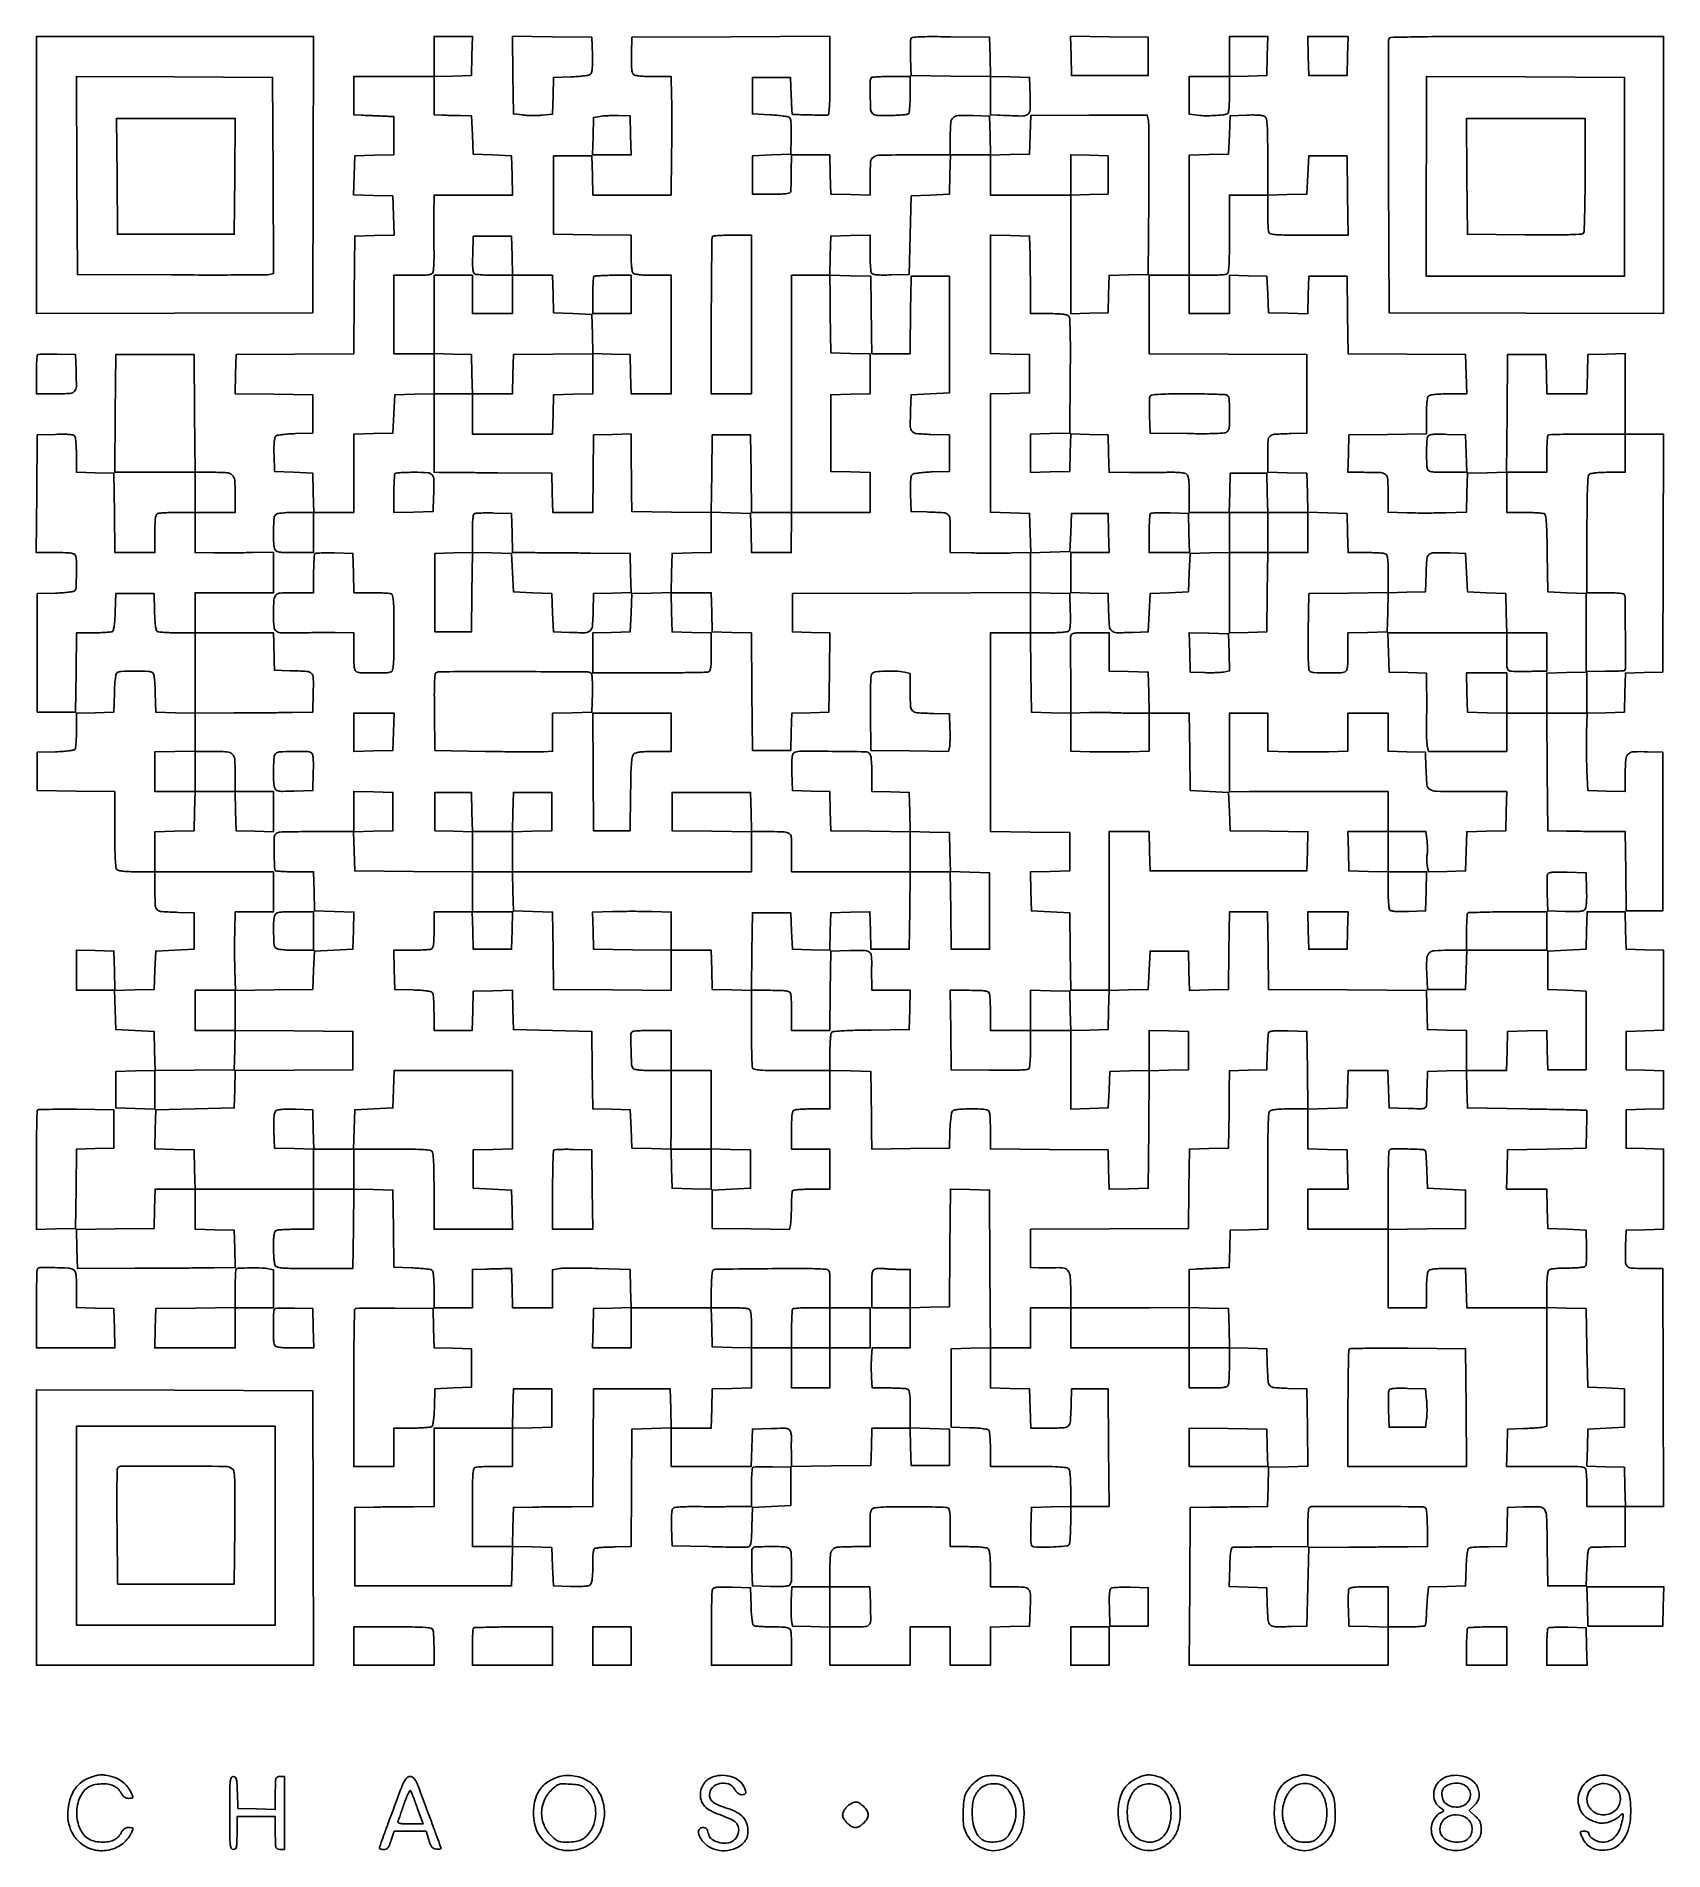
# Model space of a CAD drawing. Extents: x 179 to 1071, y 112 to 1107.
import ezdxf

# ---------------------------------------------------------------- set-up
doc = ezdxf.new("R2010")
doc.units = 0

msp = doc.modelspace()

# ---------------------------------------------------------------- linework, layer by layer
for points in [[(397, 1096), (397, 1085), (375, 1085), (353, 1085), (353, 1074.5), (353, 1064), (357.25, 1063.788296, 0.001158), (359.167431, 1063.697233, 0.000711), (361.426562, 1063.598404, 0.000713), (363.661971, 1063.50699, 0.001274), (365.5, 1063.439142, -0.001185), (367.232676, 1063.375491, -0.000899), (369.132812, 1063.297757, -0.000908), (370.915713, 1063.218363, -0.00212), (372.25, 1063.150846), (375, 1063), (375, 1052.533832), (375, 1042.067663), (364.25, 1041.783832), (353.5, 1041.5), (353.216515, 1030.784171), (352.93303, 1020.068343), (363.716515, 1019.784171), (374.5, 1019.5), (374.783485, 1008.784171), (375.06697, 998.068343), (364.283485, 997.784171), (353.5, 997.5), (353.236165, 965.263835), (352.97233, 933.02767), (320.736165, 932.763835), (288.5, 932.5), (288.216371, 921.769986), (287.932742, 911.039971), (309.216371, 910.769986), (330.5, 910.5), (330.5, 900), (330.5, 889.5), (321.054124, 889.209882, 0.009872), (317.344222, 889.022568, 0.013478), (314.012996, 888.697932, 0.010272), (311.278232, 888.29958, 0.132654), (310.348748, 887.874472, 0.165771), (309.775651, 886.938715, 0.029529), (309.440097, 884.884549, 0.022993), (309.270289, 881.903576, 0.008333), (309.294624, 877.66459), (309.5, 868.5), (320, 868), (330.5, 867.5), (330.783832, 856.75), (331.067663, 846), (321.233832, 846, 0.008652), (316.945271, 845.925781, 0.018432), (313.637701, 845.688986, 0.019308), (311.201559, 845.328414, 0.151095), (310.2, 844.8, 0.180438), (309.359131, 842.958582, 0.010157), (309.033618, 836.583513, 0.015809), (309.039417, 830.235482, 0.05739), (309.630286, 826.25, 0.133542), (310.365943, 824.986773, 0.144985), (311.618562, 824.318691, 0.046747), (314.088289, 824.049468, 0.003789), (320.616631, 824), (331, 824), (331, 835), (331, 846), (342, 846), (353, 846), (353, 867.466168), (353, 888.932337), (363.75, 889.216168), (374.5, 889.5), (375, 900), (375.5, 910.5), (386.25, 910.783832), (397, 911.067663), (397, 889.533832), (397, 868), (399.75, 867.965207, 0.001192), (401.734341, 867.944832, 0.000033), (410.357812, 867.877417, 0.000068), (420.497179, 867.80019, 0.000046), (432, 867.715207), (461.5, 867.5), (461.783832, 856.75), (462.067663, 846), (473.013944, 846), (483.960225, 846), (484.230112, 867.25), (484.5, 888.5), (494.75, 888.784983), (505, 889.069966), (505.074274, 878.284983, 0.00076), (505.11538, 873.395009, 0.000455), (505.178349, 867.583714, 0.000455), (505.251555, 861.799492, 0.000792), (505.324274, 857), (505.5, 846.5), (527.25, 846.230498), (549, 845.960995), (549, 835.014329), (549, 824.067663), (538.25, 823.783832), (527.5, 823.5), (527.216508, 812.783492), (526.933016, 802.066984), (516.216508, 801.783492), (505.5, 801.5), (505, 791), (504.5, 780.5), (494.25, 780.215017), (484, 779.930034), (484, 769.035395), (484, 758.140755), (514.934127, 758.076485, 0.001824), (526.903696, 758.095286, 0.002823), (537.241329, 758.207602, 0.000878), (546.197875, 758.371216, 0.086814), (547.434127, 758.613096, 0.207165), (548.237703, 759.400067, 0.061421), (548.697709, 761.09781, 0.030061), (548.940114, 764.054352, 0.005426), (549, 769.573157), (549, 779.932337), (538.25, 780.216168), (527.5, 780.5), (527.216168, 791.25), (526.932337, 802), (537.932337, 802), (548.932337, 802), (549.216168, 791.25), (549.5, 780.5), (560.236191, 780.216308), (570.972383, 779.932617), (571.236191, 747.716308), (571.5, 715.5), (582, 715.5), (592.5, 715.5), (592.784601, 725.715399), (593.069202, 735.930798), (603.284601, 736.215399), (613.5, 736.5), (613.769404, 758.214803), (614.038809, 779.929605), (603.769404, 780.214803), (593.5, 780.5), (593.5, 791), (593.5, 801.5), (658.75, 801.757242), (724, 802.014483), (724, 791.007242), (724, 780), (713, 780), (702, 780), (702, 725.519502), (702, 671.039005), (723.75, 670.769502), (745.5, 670.5), (745.5, 660), (745.5, 649.5), (734.716515, 649.215829), (723.93303, 648.931657), (724.216515, 638.215829), (724.5, 627.5), (735, 627), (745.5, 626.5), (745.769888, 605.25), (746.039775, 584), (756.553719, 584), (767.067663, 584), (766.783832, 573.25), (766.5, 562.5), (756.284183, 562.215394), (746.068365, 561.930789), (745.784183, 572.715394), (745.5, 583.5), (734.75, 583.783832), (724, 584.067663), (724, 573.033832), (724, 562), (713, 562), (702, 562), (702, 571.418213, 0.005951), (701.955695, 575.140776, 0.007831), (701.821697, 578.534475, 0.005915), (701.632106, 581.361889, 0.07203), (701.393011, 582.418213, 0.205372), (700.600948, 583.232572, 0.062982), (698.9105, 583.697448, 0.030315), (695.952209, 583.940452, 0.005337), (690.373509, 584), (679.960995, 584), (680.230498, 562.25), (680.5, 540.5), (701.428109, 540.22917, 0.002701), (711.928451, 540.150006, 0.012029), (718.091209, 540.285113, 0.012869), (722.095412, 540.572759, 0.230932), (723.162796, 541.22917, 0.115844), (723.482259, 542.147219, 0.007444), (723.73694, 544.990756, 0.010563), (723.920078, 548.422631, 0.007655), (723.984687, 552.25), (724, 562), (735, 562), (746, 562), (746, 540.465017), (746, 518.930034), (756.25, 519.215017), (766.5, 519.5), (767, 529.5), (767.5, 539.5), (778.263898, 539.783973), (789.027796, 540.067945), (788.763898, 507.783973), (788.5, 475.5), (777.784171, 475.216515), (767.068343, 474.93303), (766.784171, 485.716515), (766.5, 496.5), (734.25, 496.763853), (702, 497.027706), (702, 506.432066, 0.005959), (701.955694, 510.149321, 0.007839), (701.821697, 513.538545, 0.005926), (701.632097, 516.362208, 0.072001), (701.393011, 517.418213, 0.195813), (700.640217, 518.221211, 0.068138), (699.093468, 518.690975, 0.033385), (696.417502, 518.937985, 0.006325), (691.515456, 519, 0.008505), (687.246787, 518.927386, 0.022826), (684.218642, 518.685644, 0.029015), (682.121827, 518.29689, 0.160543), (681.162563, 517.695876, 0.131421), (680.722996, 516.740901, 0.010763), (680.312947, 514.000112, 0.013854), (679.980158, 510.65896, 0.010217), (679.790118, 506.945876), (679.5, 497.5), (658.25, 497.230112), (637, 496.960225), (636.881648, 506.730112, -0.000059), (636.826893, 511.29486, -0.000031), (636.75939, 517.00822, -0.00003), (636.690668, 522.885512, -0.000046), (636.631648, 528), (636.5, 539.5), (625.25, 539.782751), (614, 540.065502), (614.015313, 549.782751, -0.007438), (614.078026, 553.594595, -0.010319), (614.255482, 557.006604, -0.007141), (614.501914, 559.835884, -0.116719), (614.811407, 560.729091, -0.228384), (615.821704, 561.35659, -0.009456), (620.179757, 561.740282, -0.01097), (626.538324, 562.039141, -0.003025), (636.546095, 562.229091), (657.5, 562.5), (657.783832, 573.25), (658.067663, 584), (647.533832, 584), (637, 584), (636.911139, 589.25, -0.002862), (636.884958, 591.587691, -0.00188), (636.880341, 594.279688, -0.001891), (636.895612, 596.900589, -0.003641), (636.931075, 599, 0.041421), (636.680207, 603.274464, 0.232857), (635.426822, 605.11056, 0.126471), (632.673808, 605.850747, 0.009643), (624.918214, 605.78684), (614.5, 605.5), (614.230498, 583.75), (613.960995, 562), (603.480498, 562), (593, 562), (593, 571.418213, 0.005951), (592.955695, 575.140776, 0.007831), (592.821697, 578.534475, 0.005915), (592.632106, 581.361889, 0.07203), (592.393011, 582.418213, 0.205375), (591.600936, 583.232576, 0.06298), (589.910439, 583.69745, 0.030314), (586.952052, 583.940452, 0.005337), (581.373124, 584), (570.960225, 584), (571.230112, 605.25), (571.5, 626.5), (582, 626.5), (592.5, 626.5), (593, 616.5), (593.5, 606.5), (603.714635, 606.215407), (613.92927, 605.930815), (614.214635, 616.215407), (614.5, 626.5), (625.214647, 626.783473), (635.929295, 627.066946), (636.214647, 616.783473), (636.5, 606.5), (647, 606.5), (657.5, 606.5), (657.769888, 627.75), (658.039775, 649), (669, 649), (679.960225, 649), (680.230112, 627.75), (680.5, 606.5), (691, 606.5), (701.5, 606.5), (701.5, 627.5), (701.5, 648.5), (690.783492, 648.783492), (680.066984, 649.066984), (679.783492, 659.783492), (679.5, 670.5), (668.783492, 670.783492), (658.066984, 671.066984), (657.783492, 681.783492), (657.5, 692.5), (647.25, 692.784983), (637, 693.069966), (637, 702.834983, 0.00874), (636.925625, 707.089346, 0.018513), (636.688556, 710.377065, 0.019392), (636.327709, 712.800997, 0.150838), (635.8, 713.8, 0.194662), (633.477303, 714.784439, 0.001976), (615.289334, 715.01028, 0.002505), (597.37039, 715.072179, 0.141895), (594.211769, 714.152042, 0.19692), (593.604266, 713.294865, 0.033714), (593.278982, 711.282937, 0.023663), (593.138177, 708.195195, 0.006827), (593.211769, 703.417355), (593.5, 693.5), (603.716519, 693.215387), (613.933039, 692.930773), (614.216519, 682.215387), (614.5, 671.5), (636.25, 671.230498), (658, 670.960995), (658, 659.980498), (658, 649), (625.5, 649), (593, 649), (592.894037, 655.25, -0.003194), (592.866643, 657.843143, -0.003086), (592.871885, 660.466325, -0.00305), (592.904843, 662.775747, -0.011301), (592.967422, 664.231105, 0.047276), (592.852227, 668.214865, 0.232943), (591.653855, 670.039532, 0.123307), (588.915489, 670.846509, 0.010302), (581.466444, 671), (571.067663, 671), (570.783832, 681.75), (570.5, 692.5), (549, 692.5), (527.5, 692.5), (527.5, 682), (527.5, 671.5), (549.25, 671.230498), (571, 670.960995), (571, 659.980498), (571, 649), (505.5, 649), (440, 649), (440, 659.966168), (440, 670.932337), (450.75, 671.216168), (461.5, 671.5), (461.5, 682), (461.5, 692.5), (451, 692.5), (440.5, 692.5), (440.216168, 681.75), (439.932337, 671), (429, 671), (418.067663, 671), (417.783832, 681.75), (417.5, 692.5), (407.5, 692.5), (397.5, 692.5), (397.5, 682), (397.5, 671.5), (407.75, 671.215017), (418, 670.930034), (418, 659.951164), (418, 648.972294), (385.75, 649.236147), (353.5, 649.5), (353.216515, 660.215829), (352.93303, 670.931657), (363.716515, 671.215829), (374.5, 671.5), (374.5, 682), (374.5, 692.5), (363.75, 692.783832), (353, 693.067663), (353, 682.033832), (353, 671), (331.519052, 671, 0.001319), (317.206595, 670.962246, 0.024217), (312.668196, 670.718297, 0.09833), (310.548997, 670.067031, 0.22072), (309.564029, 668.75, 0.052474), (309.322294, 666.407041, 0.003242), (309.382006, 659.402264, 0.003708), (309.537487, 652.46968, 0.042166), (309.849214, 649.75, 0.332156), (310.185313, 649.448606, 0.004776), (313.030144, 649.220312, 0.010918), (316.442778, 649.054024, 0.006713), (320.466168, 649), (330.932337, 649), (331.216168, 638.25), (331.5, 627.5), (342.284606, 627.215817), (353.069211, 626.931635), (352.784606, 616.715817), (352.5, 606.5), (342, 606), (331.5, 605.5), (331, 595), (330.5, 584.5), (309.312743, 584.230295), (288.125486, 583.96059), (287.812743, 595.230295, -0.004049), (287.713336, 600.289873, -0.002551), (287.675244, 606.200462, -0.00256), (287.697202, 612.014257, -0.004697), (287.783832, 616.75), (288.067663, 627), (298.533832, 627), (309, 627), (309, 638), (309, 649), (276.5, 649), (244, 649), (244, 659.966168), (244, 670.932337), (254.75, 671.216168), (265.5, 671.5), (265.783832, 682.25), (266.067663, 693), (277, 693), (287.932337, 693), (288.216168, 682.25), (288.5, 671.5), (298.75, 671.215017), (309, 670.930034), (309, 681.965017), (309, 693), (298.5, 693), (288, 693), (288, 702.964816, 0.0177), (287.725392, 710.719525, 0.189883), (286.393275, 713.50496, 0.174589), (283.463935, 714.756305, 0.014506), (275.065741, 715), (266, 715), (266, 725.5), (266, 736), (287.25, 736.072108, 0.000577), (296.192378, 736.112764, 0.000513), (305.489062, 736.17529, 0.000515), (313.850541, 736.248715, 0.00159), (319.5, 736.322108), (330.5, 736.5), (330.783553, 747.222527, 0.010992), (330.820152, 755.43543, 0.202285), (329.787687, 757.767985, 0.175254), (327.337791, 758.826727, 0.00786), (318, 759.24922), (309.5, 759.5), (309.395178, 764.5, 0.000547), (309.344591, 766.793283, 0.000309), (309.278501, 769.573437, 0.000308), (309.208383, 772.377327, 0.000507), (309.145178, 774.75), (309, 780), (287.5, 780), (266, 780), (266, 791), (266, 802), (287.5, 802), (309, 802), (309, 813.074508), (309, 824.149017), (297.75, 823.990942, -0.001625), (292.698044, 823.936374, -0.001022), (286.79375, 823.90385, -0.001025), (280.984362, 823.89563, -0.001879), (276.25, 823.916434), (266, 824), (266, 835), (266, 846), (277, 846), (288, 846), (288, 855.964816, 0.017687), (287.725623, 863.718917, 0.189758), (286.39446, 866.504461, 0.174694), (283.467177, 867.756075, 0.014538), (275.079595, 868), (266.027706, 868), (265.763853, 900.25), (265.5, 932.5), (244, 932.5), (222.5, 932.5), (222.265049, 900.25), (222.030097, 868), (244.015049, 868), (266, 868), (266, 857), (266, 846), (256.581787, 846, 0.005951), (252.859224, 845.955695, 0.007831), (249.465525, 845.821697, 0.005915), (246.638111, 845.632106, 0.07203), (245.581787, 845.393011, 0.205218), (244.76761, 844.601595, 0.063068), (244.30265, 842.913621, 0.030363), (244.059586, 839.960143, 0.005351), (244, 834.393011), (244, 824), (233.019502, 824), (222.039005, 824), (221.769502, 845.75), (221.5, 867.5), (211.25, 867.784983), (201, 868.069966), (200.984687, 877.284983, 0.008197), (200.919252, 880.90856, 0.011165), (200.733781, 884.171507, 0.008199), (200.475198, 886.870716, 0.113855), (200.152042, 887.788231, 0.19692), (199.294865, 888.395734, 0.033714), (197.282937, 888.721018, 0.023663), (194.195195, 888.861823, 0.006827), (189.417355, 888.788231), (179.5, 888.5), (179.236147, 856.25), (178.972294, 824), (189.379158, 824, -0.005341), (194.954507, 823.940441, -0.030329), (197.911404, 823.69742, -0.063007), (199.601136, 823.232519, -0.205328), (200.393011, 822.418213, -0.086776), (200.930564, 819.671867, -0.00757), (200.96647, 812.537009, -0.005816), (200.8082, 805.257853, -0.13398), (200.199653, 803.288805, -0.199883), (199.411, 802.737468, -0.01918), (197.055937, 802.315749, -0.019108), (193.800174, 801.987032, -0.00836), (189.464966, 801.788805), (179.5, 801.5), (179.5, 769), (179.5, 736.5), (190, 736.5), (200.5, 736.5), (200.769502, 758.25), (201.039005, 780), (210.269502, 780.015313, 0.007714), (213.893516, 780.077242, 0.010632), (217.14433, 780.252233, 0.007525), (219.837292, 780.495505, 0.115757), (220.711195, 780.800347, 0.199883), (221.262532, 781.589, 0.01918), (221.684251, 783.944063, 0.019108), (222.012968, 787.199826, 0.00836), (222.211195, 791.535034), (222.5, 801.5), (233, 801.5), (243.5, 801.5), (243.788805, 791.535034, 0.00836), (243.987032, 787.199826, 0.019108), (244.315749, 783.944063, 0.01918), (244.737468, 781.589, 0.199883), (245.288805, 780.800347, 0.117226), (246.172107, 780.495095, 0.006962), (249.008274, 780.252233, 0.010173), (252.426877, 780.077211, 0.007309), (256.25, 780.015313), (266, 780), (266, 757.966168), (266, 735.932337), (255.25, 736.216168), (244.5, 736.5), (244.212654, 746.964064, 0.007781), (244.01506, 751.554841, 0.018541), (243.68903, 754.952903, 0.018631), (243.269945, 757.394503, 0.202046), (242.712654, 758.198752, 0.135859), (240.568984, 758.852575, 0.006494), (233, 758.950884, 0.006494), (225.431016, 758.852575, 0.135859), (223.287346, 758.198752, 0.202046), (222.730055, 757.394503, 0.018631), (222.31097, 754.952903, 0.018541), (221.98494, 751.554841, 0.007781), (221.787346, 746.964064), (221.5, 736.5), (211.25, 736.215017), (201, 735.930034), (200.984687, 726.715017, -0.007727), (200.922757, 723.096937, -0.010646), (200.747767, 719.851123, -0.007543), (200.504482, 717.162416, -0.115711), (200.199653, 716.288805, -0.199883), (199.411, 715.737468, -0.01918), (197.055937, 715.315749, -0.019108), (193.800174, 714.987032, -0.00836), (189.464966, 714.788805), (179.5, 714.5), (179.5, 704), (179.5, 693.5), (200.75, 693.230112), (222, 692.960225), (222, 672.180112, 0.003173), (222.062079, 662.397065, 0.010463), (222.278874, 655.950316, 0.009342), (222.608143, 651.461593, 0.175131), (223.2, 650.2, 0.150969), (224.200304, 649.671932, 0.019349), (226.630442, 649.311224, 0.018472), (229.928253, 649.074295, 0.008695), (234.2, 649), (244, 649), (244, 638.519052, 0.011573), (244.184972, 630.528292, 0.199796), (245.27627, 628.214363, 0.170244), (247.756564, 627.170229, 0.007926), (257, 626.75078), (265.5, 626.5), (265.5, 616.5), (265.5, 606.5), (255, 606), (244.5, 605.5), (244, 595), (243.5, 584.5), (232.784171, 584.216515), (222.068343, 583.93303), (221.784171, 594.716515), (221.5, 605.5), (211.25, 605.784983), (201, 606.069966), (201, 595.034983), (201, 584), (211.466168, 584), (221.932337, 584), (222.216168, 573.25), (222.5, 562.5), (233, 562), (243.5, 561.5), (243.783485, 550.784171), (244.06697, 540.068343), (233.283485, 539.784171), (222.5, 539.5), (222.5, 529.5), (222.5, 519.5), (233.25, 519.216168), (244, 518.932337), (244, 529.446666), (244, 539.960995), (265.75, 540.230498), (287.5, 540.5), (287.783972, 551.263808), (288.067944, 562.027617), (320.283972, 561.763808), (352.5, 561.5), (352.5, 551), (352.5, 540.5), (320.284831, 540.236193), (288.069661, 539.972386), (287.784831, 529.736193), (287.5, 519.5), (266, 519), (244.5, 518.5), (244.216515, 507.784171), (243.93303, 497.068343), (254.716515, 496.784171), (265.5, 496.5), (265.783832, 485.75), (266.067663, 475), (255.067663, 475), (244.067663, 475), (243.783832, 464.25), (243.5, 453.5), (222.216371, 453.230014), (200.932742, 452.960029), (201.216371, 442.230014), (201.5, 431.5), (233, 431.619058, 0.000245), (245.92406, 431.67425, 0.000254), (258.708714, 431.741607, 0.000244), (269.783891, 431.810989, 0.001089), (276.284983, 431.869058), (288.069966, 432), (287.784983, 442.25), (287.5, 452.5), (276.75, 452.783832), (266, 453.067663), (266, 464.033832), (266, 475), (298.5, 475), (331, 475), (331, 464), (331, 453), (321.581787, 453, 0.005951), (317.859224, 452.955695, 0.007831), (314.465525, 452.821697, 0.005915), (311.638111, 452.632106, 0.07203), (310.581787, 452.393011, 0.188329), (309.787918, 451.670019, 0.071886), (309.31469, 450.223948, 0.035943), (309.06419, 447.749366, 0.007258), (309, 443.32727, 0.009887), (309.06651, 439.963907, 0.012432), (309.267074, 436.854244, 0.010616), (309.553271, 434.274829, 0.090159), (309.909187, 433.169685, 0.215413), (311.151507, 432.215317, 0.038649), (314.109923, 431.757737, 0.017506), (319.500881, 431.535576, 0.002004), (331.659187, 431.509214), (352.5, 431.547575), (352.769596, 453.30742), (353.039192, 475.067266), (363.769596, 474.783633), (374.5, 474.5), (374.769551, 453.365522), (375.039103, 432.231044), (384.769551, 431.835524, -0.006929), (388.587919, 431.627281, -0.009555), (392.008868, 431.327351, -0.00662), (394.846901, 430.985715, -0.106468), (395.75, 430.660985, -0.200997), (396.331606, 429.840721, -0.026002), (396.698973, 427.67557, -0.021483), (396.931155, 424.505891, -0.00754), (397, 419.940983), (397, 410), (407.5, 410), (418, 410), (418, 420.5), (418, 431), (425.25, 431.182616, -0.000251), (428.282399, 431.257473, -0.000232), (431.398438, 431.331383, -0.000231), (434.175464, 431.394681, -0.000769), (436, 431.432616), (439.5, 431.5), (439.783832, 420.75), (440.067663, 410), (451.033832, 410), (462, 410), (462, 420.412102), (462, 430.824204), (465.798137, 431.465895, -0.037003), (468.170676, 431.688129, -0.004123), (473.607056, 431.748907, -0.004998), (480.087521, 431.70314, -0.004032), (487.048137, 431.528242), (504.5, 430.948898), (504.783473, 420.509802), (505.066946, 410.070705), (494.783473, 409.785353), (484.5, 409.5), (484.216168, 398.75), (483.932337, 388), (494.466168, 388), (505, 388), (505, 399), (505, 410), (526.966168, 410), (548.932337, 410), (549.216168, 399.25), (549.5, 388.5), (560.25, 388.216168), (571, 387.932337), (571, 377), (571, 366.067663), (560.25, 365.783832), (549.5, 365.5), (549.216168, 354.75), (548.932337, 344), (538, 344), (527.067663, 344), (526.783832, 354.75), (526.5, 365.5), (505.5, 365.5), (484.5, 365.5), (484.236147, 333.25), (483.972294, 301), (472.736147, 300.925726, 0.000756), (467.672098, 300.884594, 0.000467), (461.716243, 300.821651, 0.000468), (455.830288, 300.748444, 0.00084), (451, 300.675726), (440.5, 300.5), (440.216168, 289.75), (439.932337, 279), (428.966168, 279), (418, 279), (418, 300.393011, -0.002045), (418.049566, 312.514173, -0.015901), (418.275578, 318.164693, -0.030015), (418.696146, 321.337463, -0.258697), (419.581787, 322.393011, -0.07203), (420.638111, 322.632106, -0.005915), (423.465525, 322.821697, -0.007831), (426.859224, 322.955695, -0.005951), (430.581787, 323), (440, 323), (440, 333.466168), (440, 343.932337), (450.75, 344.216168), (461.5, 344.5), (461.5, 355), (461.5, 365.5), (451, 365.5), (440.5, 365.5), (440.216168, 354.75), (439.932337, 344), (418.466168, 344), (397, 344), (397, 322.5), (397, 301), (385.75, 300.925726, 0.000756), (380.680609, 300.884593, 0.000467), (374.720312, 300.821651, 0.000468), (368.83123, 300.748444, 0.000842), (364, 300.675726), (353.5, 300.5), (353.5, 279), (353.5, 257.5), (396.5, 257.5), (439.5, 257.5), (439.784686, 268.334198), (440.069372, 279.168395), (450.784686, 278.834198), (461.5, 278.5), (462, 268), (462.5, 257.5), (471.850715, 257.211141, 0.009044), (475.957683, 257.15859, 0.018924), (479.150171, 257.296386, 0.020746), (481.513859, 257.587315, 0.132968), (482.600715, 258.083586, 0.151559), (483.265688, 259.104681, 0.036119), (483.681736, 261.113655, 0.025065), (483.9285, 264.120571, 0.007941), (484, 268.622445, -0.007031), (484.062523, 273.068568, -0.025706), (484.286399, 275.877848, -0.037987), (484.652471, 277.62218, -0.308235), (485.25, 278.11535, 0.009119), (485.801517, 278.176405, 0.006205), (486.426562, 278.265064, 0.006254), (487.02778, 278.365684, 0.012489), (487.5, 278.463035, -0.04467), (488.200358, 278.56102, -0.002025), (490.625618, 278.671865, -0.003374), (493.508206, 278.772433, -0.002409), (496.736147, 278.847686), (504.972294, 279), (505.236147, 311.25), (505.5, 343.5), (516.25, 343.783832), (527, 344.067663), (527, 333.533832), (527, 323), (548.965017, 323), (570.930034, 323), (571.215017, 333.25), (571.5, 343.5), (581.722245, 343.784677, -0.003488), (588.334543, 343.922669, -0.050684), (590.662172, 343.718733, -0.165802), (591.830539, 343.053969, -0.120322), (592.534088, 341.720206, -0.014931), (592.746531, 340.752221, -0.015552), (592.897539, 339.786309, -0.015411), (592.976104, 338.945432, -0.063258), (592.943422, 338.435529, 0.043583), (592.876326, 337.787963, 0.002149), (592.850897, 335.639395, 0.003463), (592.849335, 333.083367, 0.002493), (592.881579, 330.230498), (593, 322.960995), (614.75, 323.230498), (636.5, 323.5), (636.784983, 333.75), (637.069966, 344), (647.5, 344), (657.930034, 344), (658.215017, 333.75), (658.5, 323.5), (669, 323.5), (679.5, 323.5), (679.5, 333.5), (679.5, 343.5), (668.75, 343.783832), (658, 344.067663), (658, 354.426843, 0.005377), (657.940349, 359.973908, 0.030446), (657.697178, 362.919034, 0.063217), (657.232073, 364.602718, 0.20495), (656.418213, 365.393011, 0.070743), (655.376012, 365.631718, 0.006418), (652.707441, 365.821697, 0.00822), (649.503985, 365.955665, 0.006339), (646.007033, 366), (637.177642, 366), (636.838821, 371.75, -0.008521), (636.73075, 374.332966, -0.005363), (636.688317, 377.353125, -0.005383), (636.710439, 380.325789, -0.009826), (636.80226, 382.75), (637.104519, 388), (647.55226, 388), (658, 388), (658, 398.966168), (658, 409.932337), (668.75, 410.216168), (679.5, 410.5), (679.763898, 442.783691), (680.027795, 475.067381), (690.763898, 474.783691), (701.5, 474.5), (701.760597, 431.283939), (702.021194, 388.067878), (691.260597, 387.783939), (680.5, 387.5), (680.5, 366), (680.5, 344.5), (690.464966, 344.211195, -0.00836), (694.800174, 344.012968, -0.019108), (698.055937, 343.684251, -0.01918), (700.411, 343.262532, -0.199883), (701.199653, 342.711195, -0.115815), (701.50451, 341.836926, -0.007503), (701.747767, 339.138601, -0.010614), (701.922759, 335.881488, -0.007698), (701.984687, 332.25), (702, 323), (722.8, 323, -0.003169), (732.593081, 322.937931, -0.010454), (739.045513, 322.721154, -0.00933), (743.538104, 322.391927, -0.175156), (744.8, 321.8, -0.150842), (745.32772, 320.800954, -0.01939), (745.688563, 318.376818, -0.018512), (745.925628, 315.088767, -0.008739), (746, 310.833832), (746, 301.067663), (735.25, 300.783832), (724.5, 300.5), (724.216168, 289.75, 0.003787), (724.096428, 283.38925, 0.03711), (724.265201, 280.711219, 0.117919), (724.770434, 279.415829, 0.228032), (725.716168, 278.879639, 0.018888), (731.670336, 278.70335, 0.015344), (738.050698, 278.95141, 0.00813), (743.904989, 279.454965, 0.229704), (745.166069, 280.234465, 0.115966), (745.484271, 281.149452, 0.007401), (745.737902, 283.992312, 0.010529), (745.920319, 287.423008, 0.007624), (745.984687, 291.25), (746, 301), (756.513853, 301), (767.027706, 301), (766.763853, 333.25), (766.5, 365.5), (756.5, 365.5), (746.5, 365.5), (746.24922, 357, -0.00791), (745.830143, 347.758299, -0.169892), (744.78796, 345.277454, -0.200091), (742.47786, 344.185518, -0.011647), (734.51478, 344), (724.067663, 344), (723.783832, 354.75), (723.5, 365.5), (712.75, 365.783832), (702, 366.067663), (702, 377.033832), (702, 388), (713, 388), (724, 388), (724, 399), (724, 410), (735, 410), (746, 410), (746, 399), (746, 388), (778.5, 388), (811, 388), (811, 377), (811, 366), (821.393011, 366, 0.005351), (826.960143, 366.059586, 0.030363), (829.913621, 366.30265, 0.063068), (831.601595, 366.76761, 0.205218), (832.393011, 367.581787, 0.072102), (832.632129, 368.638915, 0.005887), (832.821697, 371.475801, 0.007809), (832.955696, 374.880803, 0.005929), (833, 378.616771), (833, 388.069966), (843.25, 387.784983), (853.5, 387.5), (853.75078, 379, 0.008001), (854.167162, 369.85434, 0.165236), (855.196667, 367.34273, 0.196929), (857.49116, 366.190479, 0.012174), (865.2603, 365.784869), (875.5, 365.5), (875.769789, 344.284032), (876.039577, 323.068065), (865.269789, 322.784032), (854.5, 322.5), (854.216168, 311.75), (853.932337, 301), (843.716168, 300.878498, -0.000018), (839.011865, 300.822715, -0.00001), (833.269749, 300.754941, -0.00001), (827.453221, 300.686515, -0.000016), (822.5, 300.628498), (811.5, 300.5), (811.239377, 257.25), (810.978755, 214), (865.489377, 214), (920, 214), (920, 224.5), (920, 235), (929.940983, 235, 0.00746), (933.786464, 235.057378, 0.011518), (937.105837, 235.233054, 0.00599), (939.864695, 235.476159, 0.233445), (940.372299, 235.793375, 0.10677), (940.574085, 236.362294, 0.00702), (940.773561, 238.103455, 0.009921), (940.942349, 240.203897, 0.007236), (941.049745, 242.543375, -0.005029), (941.157143, 245.132315, -0.003738), (941.325846, 247.988754, -0.003778), (941.525526, 250.681363, -0.008533), (941.726907, 252.716215), (942.216955, 256.932429), (952.358477, 257.216215), (962.5, 257.5), (962.788805, 267.464966, -0.00836), (962.987032, 271.800174, -0.019108), (963.315749, 275.055937, -0.01918), (963.737468, 277.411, -0.199883), (964.288805, 278.199653, -0.117134), (965.171517, 278.504879, -0.006997), (967.998336, 278.747767, -0.010202), (971.406013, 278.922787, -0.007334), (975.216168, 278.984687), (984.932337, 279), (985.216168, 289.75), (985.5, 300.5), (994, 300.795054, -0.017415), (1003.138025, 300.793888, -0.254171), (1005.822906, 299.210822, -0.129025), (1006.89695, 295.525869, -0.003568), (1007.230153, 278.735929), (1007.5, 257.5), (1018, 257.5), (1028.5, 257.5), (1029, 268, -0.004118), (1029.351207, 274.28523, -0.041685), (1029.735515, 276.873959, -0.130105), (1030.396292, 278.114416, -0.189951), (1031.5, 278.643701, -0.010495), (1032.717331, 278.705519, -0.001341), (1035.335938, 278.776415, -0.001569), (1038.444648, 278.842476, -0.001306), (1041.75, 278.893701), (1050, 279), (1050, 290), (1050, 301), (1060.507242, 301), (1071.014483, 301), (1070.757242, 366.25), (1070.5, 431.5), (1060.704844, 431.5, -0.013476), (1053.2306, 431.701484, -0.207462), (1050.977276, 432.826381, -0.175915), (1050.063646, 435.326274, -0.009205), (1050.204946, 444), (1050.5, 452.5), (1060.75, 452.784983), (1071, 453.069966), (1071, 475), (1071, 496.930034), (1060.75, 497.215017), (1050.5, 497.5), (1050.5, 508), (1050.5, 518.5), (1060.75, 518.784983), (1071, 519.069966), (1071, 529.5), (1071, 539.930034), (1060.75, 540.215017), (1050.5, 540.5), (1050.5, 551), (1050.5, 561.5), (1060.75, 561.784983), (1071, 562.069966), (1071, 584), (1071, 605.930034), (1060.75, 606.215017), (1050.5, 606.5), (1050.215017, 616.75), (1049.930034, 627), (1039.5, 627), (1029.069966, 627), (1028.784983, 616.75), (1028.5, 606.5), (1018, 606), (1007.5, 605.5), (1007.5, 595), (1007.5, 584.5), (1018, 584), (1028.5, 583.5), (1028.5, 562), (1028.5, 540.5), (1018, 540.5), (1007.5, 540.5), (1007.215829, 551.283485), (1006.931657, 562.06697), (996.215829, 561.783485), (985.5, 561.5), (985.216168, 550.75), (984.932337, 540), (973.966168, 540), (963, 540), (963, 550.966168), (963, 561.932337), (952.257744, 562.216168), (941.515487, 562.5), (941.364739, 569.5, 0.000328), (941.299179, 572.4542, 0.000287), (941.226844, 575.542192, 0.000289), (941.158287, 578.331551, 0.000864), (941.106996, 580.239377), (941, 583.978755), (897.75, 584.239377), (854.5, 584.5), (854.230112, 605.75), (853.960225, 627), (843.5, 627), (833.039775, 627), (832.769888, 605.75), (832.5, 584.5), (821.784171, 584.216515), (811.068343, 583.93303), (810.784171, 594.716515), (810.5, 605.5), (800, 605.5), (789.5, 605.5), (789, 595), (788.5, 584.5), (777.75, 584.216168), (767, 583.932337), (767, 627.466168), (767, 671), (777.966168, 671), (788.932337, 671), (789.216168, 660.25), (789.5, 649.5), (832.5, 649.5), (875.5, 649.5), (875.783629, 660.230014), (876.067258, 670.960029), (854.783629, 671.230014), (833.5, 671.5), (833, 682), (832.5, 692.5), (822, 693), (811.5, 693.5), (811.230112, 714.75), (810.960225, 736), (800.012863, 736), (789.065502, 736), (788.782751, 747.25), (788.5, 758.5), (777.75, 758.783832), (767, 759.067663), (767, 769.533832), (767, 780), (756.5, 780, 0.003245), (749.739893, 779.956124, 0.049382), (747.415738, 779.695515, 0.186914), (746.380484, 779.017381, 0.152227), (745.961632, 777.75, 0.004508), (745.948943, 776.170765, 0.000175), (745.956697, 770.349326, 0.000312), (745.972595, 763.458911, 0.00022), (745.99871, 755.715792), (746.074157, 735.931584), (735.287078, 736.215792), (724.5, 736.5), (724.230498, 758.25), (723.960995, 780), (733.730498, 780.015313, 0.00774), (737.566581, 780.080712, 0.010658), (741.008626, 780.266219, 0.007563), (743.85978, 780.524336, 0.1155), (744.788231, 780.847958, 0.19692), (745.395734, 781.705135, 0.033714), (745.721018, 783.717063, 0.023663), (745.861823, 786.804805, 0.006827), (745.788231, 791.582645), (745.5, 801.5), (734.75, 801.783832), (724, 802.067663), (724, 813), (724, 823.932337), (734.75, 824.216168), (745.5, 824.5), (746, 835), (746.5, 845.5), (756.5, 845.5), (766.5, 845.5), (766.783832, 834.75), (767.067663, 824), (756.533832, 824), (746, 824), (746, 813.034983), (746, 802.069966), (756.25, 801.784983), (766.5, 801.5), (766.784869, 791.2603, 0.013827), (767.218122, 783.45705, 0.200378), (768.466432, 781.051258, 0.174565), (771.13313, 780.074823, 0.010012), (780, 780.204946), (788.5, 780.5), (789, 791), (789.5, 801.5), (800, 802), (810.5, 802.5), (811, 813), (811.5, 823.5), (822.25, 823.783832), (833, 824.067663), (833, 801.998849), (833, 779.930034), (843.25, 780.215017), (853.5, 780.5), (853.769502, 802.25), (854.039005, 824), (865.019502, 824), (876, 824), (876, 835.033832), (876, 846.067663), (886.75, 845.783832), (897.5, 845.5), (897.783832, 834.75), (898.067663, 824), (907.452044, 824, -0.005972), (911.161644, 823.955693, -0.007852), (914.544413, 823.821697, -0.005942), (917.36267, 823.632085, -0.07196), (918.418213, 823.393011, -0.205063), (919.232207, 822.602242, -0.063154), (919.697251, 820.916741, -0.030411), (919.940377, 817.968078, -0.005366), (920, 812.412514), (920, 802.039005), (898.25, 801.769502), (876.5, 801.5), (876.22917, 780.571891, 0.002701), (876.150006, 770.071549, 0.012029), (876.285113, 763.908791, 0.012869), (876.572759, 759.904588, 0.230932), (877.22917, 758.837204, 0.133033), (879.24756, 758.210582, 0.006128), (886.5053, 758.034525, 0.007895), (893.627127, 758.061535, 0.086924), (896.418213, 758.606989, 0.20495), (897.232073, 759.397282, 0.063217), (897.697178, 761.080966, 0.030446), (897.940349, 764.026092, 0.005377), (898, 769.573157), (898, 779.932337), (908.75, 780.216168), (919.5, 780.5), (919.783481, 791.215387), (920.066961, 801.930773), (930.283481, 802.215387), (940.5, 802.5), (940.784869, 812.7397, -0.013827), (941.218122, 820.54295, -0.200378), (942.466432, 822.948742, -0.174565), (945.13313, 823.925177, -0.010012), (954, 823.795054), (962.5, 823.5), (963, 813), (963.5, 802.5), (974, 802), (984.5, 801.5), (984.783832, 790.75), (985.067663, 780), (952.5, 780), (919.932337, 780), (920.216168, 769.25), (920.5, 758.5), (930.75, 758.215017), (941, 757.930034), (941.125886, 748.215017, -0.002783), (941.158035, 743.865086, -0.001776), (941.149293, 738.807061, -0.001784), (941.105409, 733.848228, -0.003324), (941.028794, 729.830298, 0.007826), (940.993121, 726.285219, 0.008249), (941.070052, 722.802483, 0.007957), (941.233603, 719.804265, 0.036465), (941.482364, 718.080298), (942.158911, 715), (963.579455, 715), (985, 715), (985, 725.5), (985, 736), (995.986147, 736), (1006.972294, 736), (1007.236147, 703.75), (1007.5, 671.5), (1018, 671.296894, 0.001199), (1022.795761, 671.215634, 0.000692), (1028.567709, 671.139675, 0.000692), (1034.36156, 671.079464, 0.00116), (1039.230498, 671.046894), (1049.960995, 671), (1050.230498, 649.25), (1050.5, 627.5), (1060.5, 627.5), (1070.5, 627.5), (1070.5, 671), (1070.5, 714.5), (1062.259538, 714.790288, 0.017892), (1054.496248, 714.78589, 0.185202), (1051.606165, 713.555116, 0.184757), (1050.276771, 710.705833, 0.017791), (1050, 702.929833), (1050, 692.930034), (1039.75, 693.215017), (1029.5, 693.5), (1029, 704.385003, -0.00576), (1028.830876, 709.301933, -0.00352), (1028.739013, 715.107184, -0.003528), (1028.729074, 720.859818, -0.006256), (1028.813661, 725.600723), (1029.127322, 735.931439), (1039.313661, 736.21572), (1049.5, 736.5), (1049.783481, 747.215387), (1050.066961, 757.930773), (1060.283481, 758.215387), (1070.5, 758.5), (1070.757242, 823.75), (1071.014483, 889), (1060.507242, 889), (1050, 889), (1050, 911.034983), (1050, 933.069966), (1039.75, 932.784983), (1029.5, 932.5), (1029.216168, 921.75), (1028.932337, 911), (1018, 911), (1007.067663, 911), (1006.783832, 921.75), (1006.5, 932.5), (996, 932.5), (985.5, 932.5), (985.236191, 900.283692), (984.972383, 868.067383), (974.236191, 867.783692), (963.5, 867.5), (963.216795, 856.811779), (962.93359, 846.123557), (951.716795, 845.811779, -0.004068), (946.677607, 845.712734, -0.002554), (940.783996, 845.674961, -0.002563), (934.982164, 845.697145, -0.004684), (930.25, 845.783832), (920, 846.067663), (920, 856.4172, 0.013527), (919.786017, 864.325533, 0.202768), (918.601276, 866.751974, 0.171272), (915.946139, 867.803915, 0.009103), (906.715017, 867.986345), (897.930034, 868), (898.215017, 878.25), (898.5, 888.5), (919.75, 888.769888), (941, 889.039775), (941, 898.819888, -0.008721), (941.074341, 903.081752, -0.018496), (941.311349, 906.373826, -0.019373), (941.672136, 908.800435, -0.150894), (942.2, 909.8, -0.151095), (943.201559, 910.328414, -0.019308), (945.637701, 910.688986, -0.018432), (948.945271, 910.925781, -0.008652), (953.233832, 911), (963.067663, 911), (962.783832, 921.75), (962.5, 932.5), (930.269847, 932.763827), (898.039695, 933.027654), (897.769847, 954.263827), (897.5, 975.5), (887, 975.5), (876.5, 975.5), (876.214647, 965.216527), (875.929295, 954.933054), (865.214647, 955.216527), (854.5, 955.5), (854, 965.5), (853.5, 975.5), (843.25, 975.784983), (833, 976.069966), (833, 965.534983), (833, 955), (822, 955), (811, 955), (811, 965.5), (811, 976), (820.418213, 976, 0.005951), (824.140776, 976.044305, 0.007831), (827.534475, 976.178303, 0.005915), (830.361889, 976.367894, 0.07203), (831.418213, 976.606989, 0.258697), (832.303854, 977.662537, 0.030015), (832.724422, 980.835307, 0.015901), (832.950434, 986.485827, 0.002045), (833, 998.606989), (833, 1020), (843.5, 1020), (854, 1020), (854, 1010.581787, 0.005951), (854.044305, 1006.859224, 0.007831), (854.178303, 1003.465525, 0.005915), (854.367894, 1000.638111, 0.07203), (854.606989, 999.581787, 0.258752), (855.662869, 998.696053, 0.029979), (858.838399, 998.275555, 0.015887), (864.493684, 998.049558, 0.002042), (876.626491, 998), (898.039005, 998), (897.769502, 1019.75), (897.5, 1041.5), (887, 1041.5), (876.5, 1041.5), (876, 1031), (875.5, 1020.5), (864.75, 1020.216168), (854, 1019.932337), (854, 1040.843724, 0.002528), (853.944022, 1051.914003, 0.013757), (853.71845, 1057.90627, 0.020177), (853.329629, 1061.578533, 0.185132), (852.557845, 1062.951993, 0.128034), (851.457164, 1063.467541, 0.024617), (849.255435, 1063.764655, 0.020912), (846.24583, 1063.89443, 0.009524), (842.307845, 1063.824437), (833.5, 1063.5), (833, 1053), (832.5, 1042.5), (821.75, 1042.216168), (811, 1041.932337), (811, 1008.966168), (811, 976), (800, 976), (789, 976), (789, 954.510623), (789, 933.021245), (832.25, 932.760623), (875.5, 932.5), (875.5, 911), (875.5, 889.5), (867, 889.24922, 0.007682), (857.785959, 888.835612, 0.164575), (855.295781, 887.822336, 0.204468), (854.19408, 885.569019, 0.012844), (854, 878.01478), (854, 868.067663), (864.75, 867.783832), (875.5, 867.5), (875.783832, 856.75), (876.067663, 846), (865.067663, 846), (854.067663, 846), (853.783832, 856.75), (853.5, 867.5), (843.5, 867.5), (833.5, 867.5), (833.216168, 856.75), (832.932337, 846), (821.966168, 846), (811, 846), (811, 855.877555, 0.007147), (810.930358, 860.749761, 0.02543), (810.682744, 863.860395, 0.039205), (810.253013, 865.889956, 0.148847), (809.547873, 866.960269, 0.128362), (808.431988, 867.48206, 0.021674), (806.080126, 867.810436, 0.019363), (802.897828, 867.990953, 0.009234), (798.797873, 867.988795, -0.002485), (794.435669, 867.927616, -0.001255), (788.936839, 867.891638, -0.001247), (783.25648, 867.882895, -0.001855), (778.284983, 867.906082), (767.069966, 868), (766.784983, 878.25), (766.5, 888.5), (756.285365, 888.784593), (746.07073, 889.069185), (745.785365, 878.784593), (745.5, 868.5), (734.75, 868.216168), (724, 867.932337), (724, 878.432337), (724, 888.932337), (734.75, 889.216168), (745.5, 889.5), (745.759731, 920.885812, 0.002031), (745.821585, 935.563465, 0.006697), (745.693457, 945.240134, 0.00438), (745.447564, 952.184574, 0.163578), (744.887286, 953.635812, 0.157555), (743.867215, 954.283232, 0.032439), (741.747395, 954.686817, 0.023337), (738.58612, 954.929489, 0.007487), (733.877555, 955), (724, 955), (723.953106, 965.75, 0.001159), (723.920534, 970.626468, 0.000692), (723.860325, 976.426563, 0.000693), (723.784366, 982.202902, 0.001202), (723.703106, 987), (723.5, 997.5), (712.75, 997.783832), (702, 998.067663), (702, 965.567663), (702, 933.067663), (712.75, 932.783832), (723.5, 932.5), (723.5, 922), (723.5, 911.5), (712.75, 911.216168), (702, 910.932337), (702, 878.5), (702, 846.067663), (712.75, 845.783832), (723.5, 845.5), (723.783485, 834.784171), (724.06697, 824.068343), (713.783485, 823.784171, -0.004715), (709.002406, 823.697158, -0.002491), (703.069211, 823.674697, -0.002478), (696.996921, 823.712063, -0.003828), (691.75, 823.81054), (680, 824.121081), (680, 834.541488, 0.011706), (679.814048, 842.482718, 0.200324), (678.721607, 844.789794, 0.169613), (676.240319, 845.830436, 0.007898), (667, 846.24922), (658.5, 846.5), (658.215609, 856.099013, -0.007277), (658.145353, 860.762447, -0.02466), (658.293786, 863.801719, -0.036405), (658.639631, 865.805803, -0.159945), (659.269733, 866.808896, -0.130478), (660.244126, 867.259591, -0.01114), (662.989786, 867.678669, -0.01414), (666.338585, 868.01774, -0.010482), (670.054124, 868.209882), (679.5, 868.5), (679.5, 878.5), (679.5, 888.5), (669.2603, 888.784869, -0.013827), (661.45705, 889.218122, -0.200378), (659.051258, 890.466432, -0.174565), (658.074823, 893.13313, -0.010012), (658.204946, 902), (658.5, 910.5), (669, 911), (679.5, 911.5), (679.5, 943.5), (679.5, 975.5), (669, 975.5), (658.5, 975.5), (658.322108, 964.5, 0.000681), (658.248714, 959.544418, 0.000421), (658.17529, 953.720313, 0.000422), (658.112467, 947.967405, 0.00076), (658.072108, 943.25), (658, 933), (647.5, 933), (637, 933), (636.897627, 937.75, -0.002107), (636.84941, 940.53117, -0.000339), (636.781961, 945.951562, -0.000375), (636.711655, 952.334568, -0.000329), (636.647627, 959), (636.5, 975.5), (625.216504, 975.783064), (613.933007, 976.066129), (614.216504, 986.783064), (614.5, 997.5), (625.25, 997.783832), (636, 998.067663), (636.015313, 988.283832, 0.007729), (636.080711, 984.442256, 0.010646), (636.266219, 980.995583, 0.007548), (636.524324, 978.140491, 0.11554), (636.847958, 977.211769, 0.19692), (637.705135, 976.604266, 0.033714), (639.717063, 976.278982, 0.023663), (642.804805, 976.138177, 0.006827), (647.582645, 976.211769), (657.5, 976.5), (658, 998), (658.5, 1019.5), (669, 1020), (679.5, 1020.5), (679.783832, 1031.25), (680.067663, 1042), (691.033832, 1042), (702, 1042), (702, 1031), (702, 1020), (724, 1020), (746, 1020), (746, 987.465017), (746, 954.930034), (756.25, 955.215017), (766.5, 955.5), (766.784613, 965.716519), (767.069227, 975.933039), (777.784613, 976.216519), (788.5, 976.5), (788.777956, 1018, 0.00123), (788.846034, 1034.064129, 0.001898), (788.818021, 1047.95261, 0.000589), (788.733833, 1059.995768, 0.057592), (788.524029, 1061.689737), (787.992146, 1063.879474), (756.027768, 1063.729122), (724.063391, 1063.57877), (723.781695, 1053.039385), (723.5, 1042.5), (712.784171, 1042.216515), (702.068343, 1041.93303), (701.784171, 1052.626899), (701.5, 1063.320768), (692.53042, 1063.578052, 0.014472), (684.350928, 1063.575885, 0.18151), (681.537047, 1062.424757, 0.191699), (680.255579, 1059.73469, 0.016442), (680, 1051.964816), (680, 1042), (658.616631, 1042, 0.003523), (641.680619, 1041.880683, 0.130035), (637.990032, 1040.84851, 0.248245), (636.333663, 1038.163895, 0.016153), (636.013655, 1028.716168), (636, 1019.932337), (625.25, 1020.216168), (614.5, 1020.5), (614.216168, 1031.25), (613.932337, 1042), (603.466168, 1042), (593, 1042), (592.847686, 1032.75, -0.000742), (592.782125, 1029.097728, -0.000986), (592.711031, 1025.776562, -0.000695), (592.642052, 1022.991784, -0.009938), (592.596366, 1022, -0.279912), (592.056446, 1021.230382, -0.068249), (590.500094, 1020.788076, -0.030202), (587.608937, 1020.555645, -0.004959), (581.998681, 1020.5), (571.5, 1020.5), (571.5, 1031), (571.5, 1041.5), (582, 1042), (592.5, 1042.5), (592.789648, 1051.910352, 0.009052), (592.840268, 1055.906317, 0.017612), (592.710631, 1059.093133, 0.016788), (592.446066, 1061.500693, 0.161989), (591.991548, 1062.408452, 0.150833), (591.136984, 1062.859873, 0.010075), (588.373393, 1063.324107, 0.013797), (584.997628, 1063.726659, 0.009853), (581.2019, 1063.9981), (571.5, 1064.5), (571.5, 1074.5), (571.5, 1084.5), (581.979753, 1084.5), (592.459506, 1084.5), (592.814979, 1074.5, 0.001568), (592.963794, 1070.653489, 0.002545), (593.117145, 1067.385831, 0.000385), (593.269928, 1064.492456, 0.18364), (593.344455, 1064.324104, 0.193866), (593.741942, 1064.152371, 0.000246), (602.515085, 1063.938682, 0.001168), (610.632028, 1063.763939, 0.032499), (612.75, 1063.86098, 0.352847), (613.409425, 1064.52541, 0.011381), (613.733855, 1068.549927, 0.011857), (613.944909, 1074.761302, 0.002563), (614, 1085.508612), (614, 1107.017225), (559.75, 1106.758612), (505.5, 1106.5), (505.211141, 1097.149285, 0.009044), (505.15859, 1093.042317, 0.018924), (505.296386, 1089.849829, 0.020746), (505.587315, 1087.486141, 0.132968), (506.083586, 1086.399285, 0.153918), (507.123107, 1085.729117, 0.035195), (509.199625, 1085.315031, 0.02424), (512.331448, 1085.070248, 0.007383), (517.088613, 1085), (526.932337, 1085), (527.216168, 1074.25, -0.005064), (527.306889, 1068.674174, -0.001561), (527.332264, 1060.26875, -0.001561), (527.301929, 1050.865523, -0.001714), (527.212814, 1041.75), (526.925628, 1020), (505.496646, 1020), (484.067663, 1020), (483.783832, 1030.75), (483.5, 1041.5), (473, 1041.5), (462.5, 1041.5), (462.5, 1020), (462.5, 998.5), (483.75, 998.230112), (505, 997.960225), (505, 988.180112, 0.008721), (505.074341, 983.918248, 0.018496), (505.311349, 980.626174, 0.019373), (505.672136, 978.199565, 0.150894), (506.2, 977.2, 0.150969), (507.200304, 976.671932, 0.019349), (509.630442, 976.311224, 0.018472), (512.928253, 976.074295, 0.008695), (517.2, 976), (527, 976), (527, 943.5), (527, 911), (516.033832, 911), (505.067663, 911), (504.783832, 921.75), (504.5, 932.5), (494.283481, 932.784613), (484.066961, 933.069227), (483.783481, 943.784613), (483.5, 954.5), (473, 955), (462.5, 955.5), (462.215017, 965.75), (461.930034, 976), (450.998849, 976), (440.067663, 976), (439.783832, 986.75), (439.5, 997.5), (429, 997.5), (418.5, 997.5), (418.211769, 987.582645, 0.006827), (418.138177, 982.804805, 0.023663), (418.278982, 979.717063, 0.033714), (418.604266, 977.705135, 0.19692), (419.211769, 976.847958, 0.115445), (420.139851, 976.524351, 0.007585), (422.985645, 976.266219, 0.010675), (426.421391, 976.080714, 0.007755), (430.25, 976.015313), (440, 976), (440, 965.5), (440, 955), (429, 955), (418, 955), (418, 965.5), (418, 976), (407.5, 976), (397, 976), (397, 954.5), (397, 933), (386, 933), (375, 933), (375, 954.5), (375, 976), (385.393011, 976, 0.004973), (391.189863, 976.057652, 0.033632), (394.047289, 976.307247, 0.078579), (395.629862, 976.816287, 0.186196), (396.446009, 977.719899, 0.072938), (396.700008, 978.851551, 0.006692), (396.87834, 981.734044, 0.008533), (396.986822, 985.194514, 0.006585), (396.990985, 988.969899, -0.001541), (396.951255, 993.391316, -0.000823), (396.927974, 998.858345, -0.000819), (396.922525, 1004.441095, -0.001277), (396.937986, 1009.25), (397, 1020), (418.533832, 1020), (440.067663, 1020), (439.783832, 1030.75), (439.5, 1041.5), (429, 1042), (418.5, 1042.5), (418, 1053), (417.5, 1063.5), (411.5, 1063.562334, -0.002006), (408.89198, 1063.599892, -0.001494), (406.014062, 1063.661485, -0.001509), (403.30061, 1063.735862, -0.003426), (401.25, 1063.812334), (397, 1064), (397, 1074.465017), (397, 1084.930034), (407.25, 1085.215017), (417.5, 1085.5), (417.783832, 1096.25), (418.067663, 1107), (407.533832, 1107), (397, 1107)], [(440.230055, 1085.769558), (440.5, 1064.5), (445.5, 1063.896834, 0.017838), (447.825331, 1063.700154, 0.009515), (450.710477, 1063.614497, 0.00946), (453.66387, 1063.638917, 0.014538), (456.216517, 1063.782687), (461.933034, 1064.271705), (462.216517, 1074.385853), (462.5, 1084.5), (471.945876, 1084.790118, 0.010482), (475.661415, 1084.98226, 0.01414), (479.010214, 1085.321331, 0.01114), (481.755874, 1085.740409, 0.130478), (482.730267, 1086.191104, 0.159945), (483.360369, 1087.194197, 0.036405), (483.706214, 1089.198281, 0.02466), (483.854647, 1092.237553, 0.007277), (483.784391, 1096.900987), (483.5, 1106.5), (461.730055, 1106.769558), (439.960111, 1107.039116)], [(658.436432, 1105.69494, 0.081377), (658.244472, 1104.767103, 0.005152), (658.157067, 1101.976464, 0.007464), (658.136743, 1098.63317, 0.005474), (658.210159, 1094.924983), (658.5, 1085.5), (680.25, 1085.230498), (702, 1084.960995), (702, 1074.480498), (702, 1064), (705.75, 1063.821362, 0.004715), (719.062448, 1063.312972, 0.140473), (722.293887, 1064.1394, 0.254288), (723.715604, 1066.493653, 0.018317), (723.783598, 1074.375418), (723.5, 1084.5), (712.783492, 1084.783492), (702.066984, 1085.066984), (701.783492, 1095.783492), (701.5, 1106.5), (680.226273, 1106.769957, 0.002397), (669.096014, 1106.857837, 0.0131), (663.0794, 1106.718847, 0.01632), (659.363561, 1106.413716, 0.279403)], [(833, 1096), (833, 1085), (822, 1085), (811, 1085), (811, 1074.639291), (811, 1064.278582), (815.75, 1063.734642, 0.026008), (819.729532, 1063.48754, 0.014135), (824.629032, 1063.577009, 0.012577), (829.239962, 1063.908088, 0.063611), (831.75, 1064.479623, 0.250918), (832.343374, 1065.145108, 0.02938), (832.707294, 1067.170877, 0.022765), (832.934636, 1070.259025, 0.006991), (833, 1074.933632), (833, 1084.930034), (843.25, 1085.215017), (853.5, 1085.5), (853.783832, 1096.25), (854.067663, 1107), (843.533832, 1107), (833, 1107)], [(920.460009, 1105.75, 0.090591), (920.266358, 1104.709509, 0.000109), (920.198937, 1082.982812, 0.000984), (920.176611, 1058.652573, 0.000605), (920.241394, 1030), (920.5, 955.5), (995.75, 955.243674), (1071, 954.987348), (1071, 1030.993674), (1071, 1107), (995.968615, 1107, 0.000668), (957.448289, 1106.948566, 0.003471), (936.19131, 1106.744245, 0.001205), (921.475143, 1106.465155, 0.305157)], [(308.758677, 1030.77123), (309.017354, 977.04246), (306.758677, 976.494347, -0.057902), (304.987826, 976.276519, -0.000418), (290.035361, 976.188577, -0.001589), (272.903102, 976.156579, -0.001017), (253, 976.223117), (201.5, 976.5), (201.241383, 1030.758691), (200.982767, 1085.017383), (254.741383, 1084.758691), (308.5, 1084.5)], [(636.671954, 1084.25, 0.132147), (636.101935, 1082.220365, 0.005787), (636.106026, 1074.805304, 0.006367), (636.288935, 1067.44886, 0.113941), (636.903192, 1065.180888, 0.145023), (637.815393, 1064.257741, 0.086423), (639.287793, 1063.751913, 0.038847), (641.826051, 1063.546282, 0.006096), (646.847184, 1063.591524, 0.006657), (650.370246, 1063.713168, 0.009303), (653.514793, 1063.922377, 0.006185), (656.128555, 1064.177785, 0.111407), (656.91927, 1064.450106, 0.218477), (657.38194, 1065.14558, 0.013829), (657.706024, 1067.640454, 0.016822), (657.929185, 1070.922985, 0.00856), (658, 1075.059017), (658, 1085), (647.559017, 1085, 0.006717), (643.524882, 1084.945803, 0.010479), (640.054037, 1084.779687, 0.004957), (637.150045, 1084.550685, 0.24091)], [(1049.5, 1030), (1049.5, 975.5), (995.211905, 975.5), (940.92381, 975.5), (940.942857, 1025.75, -0.000032), (940.951538, 1045.331386, -0.000047), (940.961905, 1062.563467, -0.000022), (940.972765, 1077.239555, -0.00086), (940.980952, 1080.508612), (941, 1085.017225), (995.25, 1084.758612), (1049.5, 1084.5)], [(488, 1063.113012), (484.5, 1062.5), (484.215017, 1052.25), (483.930034, 1042), (494.498849, 1042), (505.067663, 1042), (504.783832, 1052.75), (504.5, 1063.5), (498, 1063.613012, 0.009001), (495.254772, 1063.61132, 0.007835), (492.38125, 1063.512754, 0.007904), (489.784292, 1063.341715, 0.022957)], [(963.235953, 1030.25), (963.5, 998.5), (994.93202, 998.235498, 0.001697), (1010.901959, 998.155315, 0.00816), (1019.995146, 998.288929, 0.006635), (1026.009704, 998.555446, 0.241447), (1027.166708, 999.235498, 0.134731), (1027.492293, 1000.296498, 0.001088), (1027.738089, 1009.161365, 0.003824), (1027.920853, 1019.372002, 0.002438), (1027.984687, 1031.25), (1028, 1062), (995.485953, 1062), (962.971906, 1062)], [(571, 954.5), (571, 911), (560, 911), (549, 911), (549, 953.833333, -0.001457), (549.048, 970.303359, -0.002374), (549.195833, 984.280208, -0.000321), (549.393998, 996.69021, -0.194599), (549.666667, 997.333333, -0.178563), (550.245497, 997.600197, -0.004516), (553.172917, 997.804167, -0.009111), (556.658388, 997.951724, -0.006022), (560.666667, 998), (571, 998)], [(484.666667, 975.333333, 0.177413), (484.400114, 974.758552, 0.004912), (484.195833, 971.973958, 0.009526), (484.048294, 968.649913, 0.006327), (484, 964.833333), (484, 955), (494.5, 955), (505, 955), (505, 965.5), (505, 976), (495.166667, 976, 0.006327), (491.350087, 975.951706, 0.009526), (488.026042, 975.804167, 0.004912), (485.241448, 975.599886, 0.177413)], [(614.074274, 965.25, 0.00076), (614.115378, 960.373532, 0.000454), (614.178349, 954.573437, 0.000454), (614.251555, 948.797094, 0.000788), (614.324274, 944), (614.5, 933.5), (625.25, 933.216168), (636, 932.932337), (636, 922), (636, 911.067663), (625.25, 910.783832), (614.5, 910.5), (614.5, 889.5), (614.5, 868.5), (625.25, 868.216168), (636, 867.932337), (636, 856.966168), (636, 846), (614.5, 846), (593, 846), (592.913952, 839.75, 0.000881), (592.881058, 837.01015, 0.000627), (592.853467, 833.940625, 0.000633), (592.834531, 831.012592, 0.001352), (592.82888, 828.75), (592.829856, 824), (581.94876, 824), (571.067663, 824), (570.783832, 834.75), (570.5, 845.5), (559.730211, 845.784032), (548.960423, 846.068065), (549.230211, 867.284032), (549.5, 888.5), (560, 888.5), (570.5, 888.5), (570.769888, 867.25), (571.039775, 846), (581.975104, 846), (592.910432, 846), (592.906442, 900.75, -0.000083), (592.908476, 922.466326, -0.000107), (592.917951, 942.428125, -0.000082), (592.932211, 959.163374, -0.000936), (592.951226, 965.75), (593, 976), (603.5, 976), (614, 976)], [(179.699448, 932.366114, 0.177451), (179.419778, 931.762931, 0.004898), (179.205463, 928.836713, 0.009512), (179.050668, 925.343898, 0.006317), (179, 921.333333), (179, 911), (189.480948, 911, 0.01319), (197.50249, 911.211645, 0.203196), (199.933469, 912.397028, 0.179688), (200.928151, 915.034911, 0.009927), (200.795054, 924), (200.5, 932.5), (190.449448, 932.782781, 0.006672), (186.547259, 932.840477, 0.010046), (183.145783, 932.777033, 0.005301), (180.300668, 932.636532, 0.183378)], [(789.428774, 909.674983, 0.081654), (789.239658, 908.758353, 0.005045), (789.154817, 905.970602, 0.007376), (789.136178, 902.631743, 0.005394), (789.210159, 898.924983), (789.5, 889.5), (809.87212, 889.228906, 0.003345), (819.276081, 889.166681, 0.010005), (825.705807, 889.29582, 0.008655), (830.27761, 889.558532, 0.155745), (831.62212, 890.10135, 0.20827), (832.939299, 892.711166, 0.016697), (833.123449, 900.598946, 0.014919), (832.807543, 908.515472, 0.291529), (831.418213, 910.393011, 0.08283), (830.223896, 910.636509, 0.001914), (824.440881, 910.821697, 0.00421), (817.64607, 910.955998, 0.002835), (809.886828, 911, 0.002729), (799.689397, 910.944342, 0.013441), (793.942441, 910.727024, 0.015824), (790.322147, 910.377222, 0.275795)], [(941.616658, 887.28412, 0.066057), (941.18516, 884.641703, 0.007332), (941.091514, 878.514372, 0.007319), (941.177431, 872.386325, 0.066314), (941.605829, 869.75, 0.195467), (942.353995, 868.824034, 0.087049), (943.863695, 868.304429, 0.034777), (946.67432, 868.055626, 0.004692), (952.602371, 868), (963.069966, 868), (962.784983, 878.25), (962.5, 888.5), (952.328217, 888.78412, 0.004493), (946.431624, 888.895814, 0.037289), (943.763198, 888.723226, 0.100198), (942.352091, 888.225872, 0.18673)], [(1050, 878.5), (1050, 868), (1040.7, 868, 0.009379), (1036.676508, 867.924518, 0.019071), (1033.522984, 867.685484, 0.019949), (1031.181224, 867.322729, 0.149044), (1030.2, 866.8, 0.184183), (1029.579935, 865.415652, 0.005121), (1029.268868, 858.743868, 0.007192), (1029.058176, 849.152464, 0.001895), (1029, 833.8), (1029, 802), (1038.940983, 802, -0.008829), (1042.7927, 801.93198, -0.013434), (1046.132353, 801.724043, -0.007995), (1048.877933, 801.434581, -0.227874), (1049.462565, 801.06057, -0.137514), (1049.921423, 799.466407, -0.000514), (1050.036344, 780.047166, -0.000379), (1050.117392, 760.426812, -0.199789), (1049.666583, 759.333249, -0.186791), (1049.314009, 759.177458, -0.001734), (1046.416773, 759.051988, -0.005546), (1043.056756, 758.955459, -0.003521), (1039.141644, 758.914008), (1029, 758.878061), (1029, 747.439031), (1029, 736), (1018, 736), (1007, 736), (1007, 746.966168), (1007, 757.932337), (1017.75, 758.216168), (1028.5, 758.5), (1028.5, 780), (1028.5, 801.5), (1018, 802), (1007.5, 802.5), (1007.229091, 823.453905, 0.003025), (1007.039141, 833.461676, 0.01097), (1006.740282, 839.820243, 0.009456), (1006.35659, 844.178296, 0.228384), (1005.729091, 845.188593, 0.116808), (1004.835301, 845.498111, 0.007107), (1001.996983, 845.744518, 0.010291), (998.574396, 845.921976, 0.007413), (994.75, 845.984687), (985, 846), (985, 857), (985, 868), (996, 868), (1007, 868), (1007, 877.833333, -0.006327), (1007.048294, 881.649913, -0.009526), (1007.195833, 884.973958, -0.004912), (1007.400114, 887.758552, -0.177413), (1007.666667, 888.333333, -0.189545), (1008.287675, 888.603799, -0.001277), (1014.257292, 888.804167, -0.004756), (1021.132422, 888.951903, -0.002993), (1029.166667, 889), (1050, 889)], [(375.666667, 867.333333, 0.178637), (375.399783, 866.754242, 0.004491), (375.195833, 863.817145, 0.009085), (375.048275, 860.320751, 0.006002), (375, 856.299502), (375, 845.932337), (385.75, 846.216168), (396.5, 846.5), (396.795054, 855, 0.009626), (396.932798, 863.916466, 0.172284), (395.978172, 866.572651, 0.209042), (393.626, 867.774609, 0.015066), (386.147615, 868, 0.006339), (382.338339, 867.951706, 0.009542), (379.020445, 867.804167, 0.004928), (376.241287, 867.599873, 0.177367)], [(419.25, 845.355184, 0.242372), (418.655435, 844.648917, 0.027512), (418.292668, 842.52481, 0.021805), (418.06542, 839.308621, 0.006734), (418, 834.45165), (418, 824.069966), (407.75, 823.784983), (397.5, 823.5), (397.5, 802), (397.5, 780.5), (407.5, 780.5), (417.5, 780.5), (417.769596, 802.283633), (418.039192, 824.067266), (428.769596, 823.783633), (439.5, 823.5), (440, 813), (440.5, 802.5), (451, 802), (461.5, 801.5), (462, 791), (462.5, 780.5), (471, 780.204946, 0.010012), (479.86687, 780.074823, 0.174565), (482.533568, 781.051258, 0.200378), (483.781878, 783.45705, 0.013827), (484.215131, 791.2603), (484.5, 801.5), (494.783473, 801.785353), (505.066946, 802.070705), (504.783473, 812.785353), (504.5, 823.5), (483, 823.705814, 0.000238), (473.98268, 823.78785, 0.000216), (464.667751, 823.86415, 0.000216), (456.331942, 823.925242, 0.000694), (450.783832, 823.955814), (440.067663, 824), (439.783832, 834.75), (439.5, 845.5), (430, 845.688517, 0.005334), (426.26986, 845.722736, 0.007376), (422.923437, 845.668364, 0.004885), (420.128197, 845.554344, 0.086451)], [(810.783832, 834.75), (811.067663, 824), (800.033832, 824), (789, 824), (789, 834.333333, -0.006317), (789.050668, 838.343898, -0.009512), (789.205463, 841.836713, -0.004898), (789.419778, 844.762931, -0.177451), (789.699448, 845.366114, -0.183378), (790.300668, 845.636532, -0.005301), (793.145783, 845.777033, -0.010046), (796.547259, 845.840477, -0.006672), (800.449448, 845.782781), (810.5, 845.5)], [(331.699448, 823.366114, 0.177451), (331.419778, 822.762931, 0.004898), (331.205463, 819.836713, 0.009512), (331.050668, 816.343898, 0.006317), (331, 812.333333), (331, 802), (320.616631, 802, 0.012952), (312.699216, 801.79487, 0.196995), (310.267528, 800.647656, 0.176605), (309.203735, 798.069715, 0.010023), (309.013655, 789.317388, 0.022962), (309.288953, 783.099592, 0.225309), (310.58819, 780.899237, 0.145709), (313.436906, 780.002972, 0.008226), (322.785381, 780.012486, -0.002164), (327.244461, 780.071083, -0.001219), (332.657268, 780.105589, -0.001216), (338.120922, 780.113817, -0.001991), (342.75, 780.091103), (353, 780), (353, 769.606989, 0.005351), (353.059586, 764.039857, 0.030363), (353.30265, 761.086379, 0.063068), (353.76761, 759.398405, 0.205218), (354.581787, 758.606989, 0.085222), (357.097028, 758.106611, 0.006586), (364, 758.015688, 0.006586), (370.902972, 758.106611, 0.085222), (373.418213, 758.606989, 0.25694), (374.300918, 759.652022, 0.031157), (374.723675, 762.739087, 0.016334), (374.950165, 768.241252, 0.002119), (375, 780, 0.002119), (374.950165, 791.758748, 0.016334), (374.723675, 797.260913, 0.031157), (374.300918, 800.347978, 0.25694), (373.418213, 801.393011, 0.07196), (372.36267, 801.632085, 0.005942), (369.544413, 801.821697, 0.007852), (366.161644, 801.955693, 0.005972), (362.452044, 802), (353.067663, 802), (352.783832, 812.75), (352.5, 823.5), (342.449448, 823.782781, 0.006672), (338.547259, 823.840477, 0.010046), (335.145783, 823.777033, 0.005301), (332.300668, 823.636532, 0.183378)], [(811.215822, 769.284178), (811.5, 758.5), (819, 758.19351, 0.008752), (822.112296, 758.120861, 0.008452), (825.261671, 758.155727, 0.008401), (828.032742, 758.279887, 0.030395), (829.784412, 758.495278), (833.068823, 759.103537), (832.784412, 769.301769), (832.5, 779.5), (821.715822, 779.784178), (810.931643, 780.068357)], [(1007, 769.5), (1007, 759), (1000.5, 758.909091, -0.000569), (997.791414, 758.874289, -0.000535), (995.028125, 758.844886, -0.000532), (992.579233, 758.824058, -0.00186), (991, 758.818182, -0.024267), (986.971056, 759.013836, -0.245237), (985.608999, 759.902384, -0.123799), (985.072805, 761.874742, -0.004774), (985, 769.5), (985, 780), (996, 780), (1007, 780)], [(398.073509, 758.045431, 0.242257), (397.53338, 757.148162, 0.006868), (397.289177, 752.525207, 0.009873), (397.164605, 746.069062, 0.003122), (397.22917, 736.428109), (397.5, 715.5), (425, 715, 0.001312), (435.879014, 714.830751, 0.00172), (445.817187, 714.736407, 0.001257), (454.146942, 714.706929, 0.016277), (457.25, 714.804791), (462, 715.109582), (462, 725.520959), (462, 735.932337), (472.75, 736.216168), (483.5, 736.5), (483.78684, 746.918214, 0.007257), (483.846717, 751.519974, 0.018188), (483.719581, 754.875007, 0.018005), (483.453979, 757.274249, 0.221248), (482.960714, 758.02428, 0.138963), (480.660583, 758.679263, 0.000252), (440.516671, 758.709509, 0.000252), (400.371848, 758.699283, 0.139091)], [(637.117703, 757.641823, 0.156387), (636.587011, 756.322584, 0.008028), (636.325501, 751.66982, 0.009746), (636.192263, 745.202725, 0.0034), (636.245258, 735.891823), (636.5, 715.5), (657.725974, 715.230182), (678.951948, 714.960364), (679.522478, 717.233538, 0.047042), (679.727771, 718.574706, 0.0078), (679.838317, 721.187981, 0.008503), (679.868175, 724.275115, 0.007432), (679.796504, 727.503355), (679.5, 735.5), (671, 735.75078, -0.007868), (661.76306, 736.168856, -0.168938), (659.280678, 737.205779, -0.200887), (658.18701, 739.505552, -0.011852), (658, 747.394052), (658, 757.75), (654.875, 758.375, 0.037519), (650.065062, 758.966661, 0.022168), (644.276664, 758.98439, 0.015814), (638.89208, 758.591207, 0.195836)], [(779.081787, 736), (789, 736), (789, 725.564338), (789, 715.128677), (778.25, 714.814338, -0.004782), (773.356229, 714.718069, -0.002807), (767.5, 714.691764, -0.002807), (761.643775, 714.731219, -0.004781), (756.75, 714.838476), (746, 715.176952), (746, 725.553493), (746, 735.930034), (756.25, 736.244804, -0.002899), (760.273455, 736.34502, -0.004021), (763.880275, 736.384924, -0.002519), (766.91043, 736.37881, -0.050046), (767.831787, 736.279787, 0.043276), (768.747838, 736.168797, 0.002303), (771.685837, 736.082188, 0.003602), (775.185503, 736.020373, 0.002614)], [(484.236147, 703.75), (484.5, 671.5), (494.5, 671.5), (504.5, 671.5), (504.761206, 692, -0.002266), (504.962089, 703.62891, -0.016803), (505.26874, 709.157664, -0.033619), (505.765495, 712.311512, -0.178783), (506.702335, 713.75, -0.111929), (507.920778, 714.289413, -0.020147), (510.388284, 714.671314, -0.018483), (513.646688, 714.920428, -0.009836), (517.69113, 715), (527, 715), (527, 725.5), (527, 736), (505.486147, 736), (483.972294, 736)], [(833, 714.445774), (833, 692.891548), (843.75, 693.004205, -0.001938), (849.859192, 693.044545, -0.00037), (860.9625, 693.066605, -0.000395), (873.923331, 693.072532, -0.000363), (887.25, 693.058431), (920, 693), (920, 682), (920, 671), (908.966168, 671), (897.932337, 671), (898.216168, 660.25), (898.5, 649.5), (909.25, 649.216168), (920, 648.932337), (920.015313, 639.216168, 0.00779), (920.080784, 635.400418, 0.010715), (920.266491, 631.975267, 0.007634), (920.524948, 629.138569, 0.115315), (920.848883, 628.210272, 0.193917), (921.690708, 627.606286, 0.035484), (923.617554, 627.278828, 0.024729), (926.565119, 627.137387, 0.007315), (931.08357, 627.210272), (940.5, 627.5), (940.783832, 638.25), (941.067663, 649), (930.533832, 649), (920, 649), (920, 660), (920, 671), (930.362319, 671), (940.724637, 671), (941.337973, 665.75, -0.014228), (941.52945, 663.575867, -0.014042), (941.598071, 661.384743, -0.014045), (941.550332, 659.464936, -0.051159), (941.362133, 658.261891, 0.047855), (941.18163, 657.155842, 0.019825), (941.141456, 655.639501, 0.019399), (941.226742, 653.999324, 0.02368), (941.438247, 652.47748), (942.103537, 648.931177), (952.301769, 649.215588), (962.5, 649.5), (962.783492, 660.216508), (963.066984, 670.933016), (973.783492, 671.216508), (984.5, 671.5), (984.783832, 682.25), (985.067663, 693), (963.552884, 693, -0.003156), (946.527074, 693.107483, -0.127061), (942.959928, 694.077051, -0.245437), (941.310069, 696.643842, -0.015107), (940.75078, 706), (940.5, 714.5), (930.25, 714.784983), (920, 715.069966), (920, 725.534983), (920, 736), (909, 736), (898, 736), (898, 725.564338), (898, 715.128677), (887.284636, 714.814338, -0.00466), (882.367616, 714.715951, -0.002629), (876.402048, 714.683558, -0.002623), (870.382408, 714.7141, -0.004298), (865.284636, 714.81054), (854, 715.121081), (854, 725.56054), (854, 736), (843.5, 736), (833, 736)], [(310.2, 713.8, 0.180503), (309.356597, 711.952416, 0.010226), (309.033462, 705.575101, 0.015899), (309.043761, 699.22083, 0.057145), (309.639072, 695.216402, 0.125186), (310.35952, 693.930901, 0.157976), (311.551156, 693.283717, 0.049436), (313.903588, 693.082373, 0.003649), (320.375418, 693.216402), (330.5, 693.5), (330.788231, 703.417355, 0.006827), (330.861823, 708.195195, 0.023663), (330.721018, 711.282937, 0.033714), (330.395734, 713.294865, 0.19692), (329.788231, 714.152042, 0.135963), (327.14717, 714.954873, 0.010702), (319.734599, 714.980317, 0.009077), (312.237199, 714.709362, 0.184843)], [(440.216168, 638.25), (440.5, 627.5), (451.23021, 627.216369), (461.96042, 626.932738), (462.23021, 605.716369), (462.5, 584.5), (494.75, 584.236147), (527, 583.972294), (527, 594.966259), (527, 605.960225), (505.75, 606.230112), (484.5, 606.5), (484.215713, 616.686991), (483.931425, 626.873982), (494.865819, 627.186991, -0.004478), (499.820431, 627.284418, -0.002692), (505.701954, 627.315717, -0.002695), (511.551699, 627.283826, -0.004701), (516.400107, 627.185662), (527, 626.871323), (527, 616.435662), (527, 606), (537.966168, 606), (548.932337, 606), (549.216168, 595.25), (549.5, 584.5), (560.25, 584.216168), (571, 583.932337), (571, 563.547956, 0.002775), (571.043995, 555.62203, 0.004131), (571.178303, 548.686837, 0.001846), (571.363378, 542.779199, 0.08304), (571.606989, 541.581787, 0.257256), (572.653901, 540.698559, 0.030951), (575.756048, 540.27619, 0.016256), (581.284365, 540.049786, 0.002106), (593.106989, 540), (614, 540), (614, 529.5), (614, 519), (605.081787, 519, 0.006277), (601.550804, 518.955669, 0.008159), (598.31865, 518.821697, 0.006338), (595.626193, 518.631778, 0.070946), (594.581787, 518.393011, 0.205218), (593.76761, 517.601595, 0.063068), (593.30265, 515.913621, 0.030363), (593.059586, 512.960143, 0.005351), (593, 507.393011), (593, 497), (603.5, 497), (614, 497), (614, 486), (614, 475), (604.059017, 475, 0.00904), (600.206338, 474.930338, 0.013724), (596.863562, 474.717433, 0.008318), (594.119629, 474.420801, 0.227008), (593.523529, 474.03807, 0.114568), (593.287138, 473.33751, 0.006655), (593.096337, 471.070962, 0.00982), (592.956918, 468.3415, 0.007049), (592.904095, 465.28807, -0.006357), (592.853991, 462.139959, -0.00719), (592.724075, 459.121063, -0.006624), (592.542938, 456.561021, -0.038788), (592.326266, 455.230442), (591.773366, 452.960884), (570.636683, 453.230442), (549.5, 453.5), (549.5, 464), (549.5, 474.5), (560, 475), (570.5, 475.5), (570.5, 486), (570.5, 496.5), (559.75, 496.783832), (549, 497.067663), (549, 486), (549, 474.932337), (538.25, 475.216168), (527.5, 475.5), (527.216508, 486.216508), (526.933016, 496.933016), (516.216508, 497.216508), (505.5, 497.5), (505, 508), (504.5, 518.5), (494.269787, 518.784765), (484.039573, 519.069529), (483.769787, 540.284765), (483.5, 561.5), (462, 562), (440.5, 562.5), (440.215829, 573.283485), (439.931657, 584.06697), (429.215829, 583.783485), (418.5, 583.5), (418.216168, 572.75), (417.932337, 562), (407.466168, 562), (397, 562), (396.984687, 571.75, 0.007309), (396.922789, 575.573123, 0.010173), (396.747767, 578.991726, 0.006962), (396.504905, 581.827893, 0.117226), (396.199653, 582.711195, 0.199883), (395.411, 583.262532, 0.01918), (393.055937, 583.684251, 0.019108), (389.800174, 584.012968, 0.00836), (385.464966, 584.211195), (375.5, 584.5), (375.216168, 595.25), (374.932337, 606), (384.384381, 606, 0.00593), (388.119908, 606.044304, 0.007809), (391.524537, 606.178303, 0.005887), (394.361111, 606.367872, 0.0721), (395.418213, 606.606989, 0.201158), (396.227587, 607.381554, 0.0653), (396.694689, 609.006334, 0.031643), (396.939403, 611.836306, 0.005748), (397, 617.106989), (397, 627), (407.5, 627), (418, 627), (418, 638), (418, 649), (428.966168, 649), (439.932337, 649)], [(1007.442274, 647.710164, 0.081166), (1007.248144, 646.773814, 0.005233), (1007.158783, 643.980936, 0.007531), (1007.137174, 640.634259, 0.005535), (1007.210159, 636.924983), (1007.5, 627.5), (1017.099013, 627.215609, 0.006919), (1021.934286, 627.139302, 0.027023), (1024.918097, 627.294874, 0.044369), (1026.833212, 627.67274, 0.149751), (1027.887872, 628.364894, 0.1305), (1028.403112, 629.478955, 0.02258), (1028.703385, 631.802758, 0.019663), (1028.843411, 634.980927, 0.008898), (1028.788859, 639.149285), (1028.5, 648.5), (1018.232115, 648.785181, 0.005823), (1013.049899, 648.868732, 0.025951), (1010.012272, 648.724596, 0.043922), (1008.172333, 648.376284, 0.236652)], [(309.630286, 624.75, 0.056494), (309.049061, 620.877272, 0.01714), (309.038202, 614.929885, 0.011416), (309.365761, 609.010623, 0.178688), (310.2, 607.2, 0.150969), (311.200304, 606.671932, 0.019349), (313.630442, 606.311224, 0.018472), (316.928253, 606.074295, 0.008695), (321.2, 606), (331, 606), (331, 616.5), (331, 627), (320.616631, 627, 0.003789), (314.088289, 626.950532, 0.046747), (311.618562, 626.681309, 0.144985), (310.365943, 626.013227, 0.133542)], [(963.666667, 626.333333, 0.177413), (963.400114, 625.758552, 0.004912), (963.195833, 622.973958, 0.009526), (963.048294, 619.649913, 0.006327), (963, 615.833333), (963, 606), (953.035184, 606, 0.018517), (945.238091, 605.711137, 0.18974), (942.383871, 604.335616, 0.18105), (941.162003, 601.350125, 0.016592), (941.185875, 593.195922), (941.5, 584.5), (952, 584.5), (962.5, 584.5), (962.783832, 595.25), (963.067663, 606), (985.033832, 606), (1007, 606), (1007, 616.5), (1007, 627), (985.666667, 627, 0.002923), (977.440703, 626.951908, 0.00465), (970.404167, 626.804167, 0.001222), (964.28868, 626.603893, 0.189785)], [(505.666667, 561.333333, 0.198875), (504.892492, 559.464691, 0.006657), (505.000141, 551.291387, 0.006951), (505.329065, 543.151095, 0.184841), (506.2, 541.2, 0.150969), (507.200304, 540.671932, 0.019349), (509.630442, 540.311224, 0.018472), (512.928253, 540.074295, 0.008695), (517.2, 540), (527, 540), (527.058431, 529.25, -0.001254), (527.072759, 524.356279, -0.000736), (527.066605, 518.5, -0.000736), (527.043219, 512.643724, -0.001254), (527.004205, 507.75), (526.891548, 497), (537.945774, 497), (549, 497), (549, 518.5), (549, 540), (538, 540), (527, 540), (527, 551), (527, 562), (516.666667, 562, 0.006022), (512.658388, 561.951724, 0.009111), (509.172917, 561.804167, 0.004516), (506.245497, 561.600197, 0.178563)], [(875.769986, 540.216371), (876.039971, 518.932742), (886.769986, 519.216371), (897.5, 519.5), (897.784983, 529.75), (898.069966, 540), (909, 540), (919.930034, 540), (920.215017, 529.75), (920.5, 519.5), (930.75, 519.215017, 0.003155), (937.434745, 519.07137, 0.051642), (939.662885, 519.267991, 0.198448), (940.66068, 519.92602, 0.140946), (941.082025, 521.215017, 0.002497), (941.123437, 522.555314, 0.000398), (941.189297, 525.178786, 0.000441), (941.261699, 528.269595, 0.000386), (941.332025, 531.5), (941.5, 539.5), (952.214647, 539.783473), (962.929295, 540.066946), (963.214647, 529.783473), (963.5, 519.5), (996, 518.965202, -0.000606), (1008.481591, 518.744669, -0.000998), (1019.036839, 518.524285, -0.000068), (1028.524266, 518.305952, -0.157185), (1028.784983, 518.215202, -0.234244), (1028.8972, 517.990866, -0.000908), (1028.902539, 515.052278, -0.004294), (1028.873707, 511.695103, -0.002655), (1028.784983, 507.75), (1028.5, 497.5), (1007, 497), (985.5, 496.5), (985.216168, 485.75), (984.932337, 475), (995.932337, 475), (1006.932337, 475), (1007.216168, 464.25), (1007.5, 453.5), (1018, 453), (1028.5, 452.5), (1028.789648, 443.089648, -0.009784), (1028.831263, 439.375078, -0.014577), (1028.709372, 436.127547, -0.010632), (1028.476881, 433.4903, -0.170681), (1028.095687, 432.695687, -0.162724), (1027.320289, 432.308832, -0.010811), (1024.81424, 432.01038, -0.01471), (1021.751074, 431.803318, -0.010425), (1018.30604, 431.743962, 0.010682), (1014.841989, 431.682496, 0.014474), (1011.719587, 431.469684, 0.011385), (1009.158138, 431.161433, 0.135124), (1008.25, 430.765478, 0.171515), (1007.678151, 429.835473, 0.024233), (1007.307406, 427.582767, 0.020659), (1007.071439, 424.371351, 0.008008), (1007, 419.911387), (1007, 410.067663), (1017.75, 409.783832), (1028.5, 409.5), (1029, 388), (1029.5, 366.5), (1039.5, 366), (1049.5, 365.5), (1049.5, 355), (1049.5, 344.5), (1039.5, 344), (1029.5, 343.5), (1029.215407, 333.285365), (1028.930815, 323.07073), (1039.215407, 322.785365), (1049.5, 322.5), (1049.783832, 311.75), (1050.067663, 301), (1039.533832, 301), (1029, 301), (1028.984687, 310.75, 0.007993), (1028.917412, 314.581548, 0.010939), (1028.726302, 318.026457, 0.007917), (1028.45999, 320.877782, 0.114509), (1028.126581, 321.829429, 0.196609), (1027.220955, 322.472579, 0.032607), (1025.067193, 322.829141, 0.022473), (1021.717902, 323.009962, 0.006044), (1016.391893, 322.99349, -0.001772), (1011.475564, 322.936275, -0.001086), (1005.67828, 322.901944, -0.001088), (999.938622, 322.892906, -0.001939), (995.215017, 322.914061), (984.930034, 323), (985.215017, 333.25), (985.5, 343.5), (994, 343.75078, 0.004838), (997.419303, 343.884786, 0.005643), (1000.664062, 344.080136, 0.005034), (1003.402336, 344.303764, 0.033722), (1004.75, 344.519832), (1007, 345.038104), (1007, 377.519052), (1007, 410), (985.033832, 410), (963.067663, 410), (962.783832, 420.75), (962.5, 431.5), (952.712919, 431.5, 0.00665), (947.739107, 431.433843, 0.028066), (944.767521, 431.187479, 0.048144), (942.919948, 430.74503, 0.170654), (941.978232, 430, 0.109035), (941.605034, 428.965489, 0.009918), (941.304487, 426.223437, 0.012476), (941.090353, 422.902151, 0.009445), (941.015313, 419.25), (941, 410), (930.5, 410), (920, 410), (920, 431.5), (920, 453), (898, 453), (876, 453), (876, 464), (876, 475), (887.033832, 475), (898.067663, 475), (897.783832, 485.75), (897.5, 496.5), (886.75, 496.783832), (876, 497.067663), (876, 508.033832), (876, 519), (866.2, 519, 0.008695), (861.928253, 518.925705, 0.018472), (858.630442, 518.688776, 0.019349), (856.200304, 518.328068, 0.150969), (855.2, 517.8, 0.184164), (854.580001, 516.415935, 0.00513), (854.268889, 509.751177, 0.0072), (854.058184, 500.169747, 0.001897), (854, 484.834983), (854, 453.069966), (843.75, 452.784983), (833.5, 452.5), (833.215017, 442.25), (832.930034, 432), (829.715017, 431.879866, 0.001082), (825.729948, 431.72232, 0.000844), (821.401017, 431.534472, 0.000858), (817.339871, 431.344391, 0.001911), (814.25, 431.182617), (811, 431), (811, 420.533832), (811, 410.067663), (821.75, 409.783832), (832.5, 409.5), (832.783832, 398.75), (833.067663, 388), (822.033832, 388), (811, 388), (811, 399.034389), (811, 410.068778), (789.25, 409.998748, -0.000283), (780.134479, 409.974554, -0.000258), (770.73125, 409.959759, -0.000258), (762.325667, 409.955194, -0.000836), (756.75, 409.964359), (746, 410), (746, 419.428571, 0.016999), (745.750501, 426.765295, 0.124365), (744.668566, 430.080619, 0.206324), (742.40659, 431.631286, 0.059972), (738.097879, 431.951645, -0.005873), (735.994299, 431.880434, -0.003366), (733.455315, 431.841425, -0.003361), (730.90186, 431.836549, -0.005587), (728.75, 431.870953), (724, 432), (724, 442.489377), (724, 452.978755), (767.25, 453.239377), (810.5, 453.5), (810.769409, 475.216365), (811.038817, 496.93273), (821.769409, 497.216365), (832.5, 497.5), (832.703106, 508, 0.001197), (832.784366, 512.794699, 0.000692), (832.860325, 518.563161, 0.000691), (832.920537, 524.352057, 0.00116), (832.953106, 529.215017), (833, 539.930034), (843.25, 540.215017), (853.5, 540.5), (853.766667, 550, -0.004185), (853.902716, 553.73264, -0.005744), (854.091725, 557.086897, -0.003802), (854.303614, 559.892437, -0.066218), (854.498782, 560.785181, -0.251634), (855.18843, 561.402722, -0.036106), (857.121496, 561.724765, -0.024061), (860.2113, 561.863241, -0.00611), (865.232115, 561.785181), (875.5, 561.5)], [(440, 518.533832), (440, 497.067663), (429.25, 496.783832), (418.5, 496.5), (418.5, 486), (418.5, 475.5), (429, 475), (439.5, 474.5), (439.783832, 463.75), (440.067663, 453), (418.533832, 453), (397, 453), (397, 473.8, 0.003169), (396.937931, 483.593081, 0.010454), (396.721154, 490.045513, 0.00933), (396.391927, 494.538104, 0.175156), (395.8, 495.8, 0.175156), (394.538104, 496.391927, 0.00933), (390.045513, 496.721154, 0.010454), (383.593081, 496.937931, 0.003169), (373.8, 497), (353, 497), (353, 486), (353, 475), (342, 475), (331, 475), (331, 485.966168), (331, 496.932337), (320.25, 497.216168), (309.5, 497.5), (309.215609, 507.099013, -0.006919), (309.139302, 511.934286, -0.027023), (309.294874, 514.918097, -0.044369), (309.67274, 516.833212, -0.149751), (310.364894, 517.887872, -0.1305), (311.478955, 518.403112, -0.02258), (313.802758, 518.703385, -0.019663), (316.980927, 518.843411, -0.008898), (321.149285, 518.788859), (330.5, 518.5), (330.783832, 507.75), (331.067663, 497), (342, 497), (352.932337, 497), (353.216168, 507.75), (353.5, 518.5), (364, 519), (374.5, 519.5), (374.784983, 529.75), (375.069966, 540), (407.534983, 540), (440, 540)], [(179.686388, 518.353055, 0.192916), (179.406462, 517.698734, 0.000584), (179.201626, 508.360438, 0.003206), (179.049454, 497.757662, 0.001985), (179, 485.299502), (179, 452.932337), (189.75, 453.216168), (200.5, 453.5), (200.769405, 475.215231), (201.038811, 496.930462), (211.269405, 497.215231), (221.5, 497.5), (221.5, 508), (221.5, 518.5), (200.936388, 518.769721, 0.003162), (193.00418, 518.823589, 0.005018), (186.21171, 518.758585, 0.001402), (180.323998, 518.626628, 0.192368)], [(483.769502, 474.75), (484.039005, 453), (473.019502, 453), (462, 453), (462, 474.333333, -0.003067), (462.050466, 482.561556, -0.004867), (462.205463, 489.605463, -0.001337), (462.415787, 495.715674, -0.189293), (462.699448, 496.366114, -0.183378), (463.300668, 496.636532, -0.005301), (466.145783, 496.777033, -0.010046), (469.547259, 496.840477, -0.006672), (473.449448, 496.782781), (483.5, 496.5)], [(920.666667, 496.333333, 0.189794), (920.396103, 495.711281, 0.001219), (920.195833, 489.589991, 0.004646), (920.048092, 482.547035, 0.00292), (920, 474.313446), (920, 452.960225), (941.25, 453.230112), (962.5, 453.5), (962.5, 464), (962.5, 474.5), (952.024211, 475), (941.548422, 475.5), (941.234256, 485, 0.003775), (941.082698, 488.730132, 0.005208), (940.886458, 492.076563, 0.003371), (940.673819, 494.878992, 0.062052), (940.49143, 495.75, 0.305904), (939.260361, 496.679482, 0.00589), (930.889046, 497.024549, 0.007261), (922.633323, 497.14752, 0.199009)], [(179.666667, 431.333333, 0.189785), (179.396107, 430.71132, 0.001222), (179.195833, 424.595833, 0.00465), (179.048092, 417.559297, 0.002923), (179, 409.333333), (179, 388), (200.533832, 388), (222.067663, 388), (221.783832, 398.75), (221.5, 409.5), (211.25, 409.784983), (201, 410.069966), (201, 419.999799, 0.005179), (200.940683, 425.726834, 0.038492), (200.675239, 428.436227, 0.091282), (200.100974, 429.977457, 0.135997), (199.065741, 430.964816, 0.109979), (196.403535, 431.708258, 0.008563), (188.974182, 431.976716, 0.006027), (181.335835, 432.029731, 0.197584)], [(288.527465, 431.194132, 0.183192), (288.315244, 430.722753, 0.003013), (288.154943, 427.791922, 0.007376), (288.038139, 424.343954, 0.004778), (288, 420.352836), (288, 410.039005), (266.25, 409.769502), (244.5, 409.5), (244.216168, 398.75), (243.932337, 388), (265.966168, 388), (288, 388), (288, 399), (288, 410), (298.5, 410), (309, 410), (309, 420.420545), (309, 430.841089), (306.25, 431.384429, 0.042934), (302.724363, 431.771145, 0.008543), (296.37883, 431.81143, 0.003636), (289.68507, 431.690863, 0.19235)], [(611.75, 431.12754, -0.150263), (613.017014, 430.657968, -0.179117), (613.693392, 429.586542, -0.048879), (613.955295, 427.235766, -0.003318), (614, 420.5), (614, 410), (625, 410), (636, 410), (636, 399), (636, 388), (625, 388), (614, 388), (614, 377), (614, 366), (603.5, 366), (593, 366), (593, 377), (593, 388), (582, 388), (571, 388), (571, 398.393011, 0.005351), (570.940414, 403.960143, 0.030363), (570.69735, 406.913621, 0.063068), (570.23239, 408.601595, 0.205218), (569.418213, 409.393011, 0.07203), (568.361889, 409.632106, 0.005915), (565.534475, 409.821697, 0.007831), (562.140776, 409.955695, 0.005951), (558.418213, 410), (549, 410), (549, 419.8, -0.009027), (549.069038, 423.623668, -0.013013), (549.279106, 427.000313, -0.008728), (549.573675, 429.779068, -0.167132), (549.950148, 430.55, -0.196133), (551.269747, 431.104763, -0.000319), (576.900886, 431.360642, -0.002365), (599.810676, 431.466353, -0.014128)], [(652.625, 431), (658, 431), (658, 420.5), (658, 410), (647.5, 410), (637, 410), (637, 420.430449, -0.003643), (637.048058, 427.026798, -0.047291), (637.31514, 429.465501, -0.153586), (637.985312, 430.668161, -0.139048), (639.25, 431.328657, -0.032002), (640.317021, 431.480104, -0.015861), (641.683594, 431.542039, -0.015673), (643.109853, 431.516686, -0.022132), (644.375, 431.398208, 0.016691), (645.842189, 431.244695, 0.005661), (647.984375, 431.116974, 0.005622), (650.356321, 431.029203, 0.006436)], [(309.699448, 409.366114, 0.193916), (309.111482, 407.984389, 0.003642), (309.015721, 399.9762, 0.006249), (309.075827, 392.294411, 0.086738), (309.606989, 389.581787, 0.205485), (310.399526, 388.767294, 0.062919), (312.091792, 388.302479, 0.03028), (315.053621, 388.059521, 0.005326), (320.640821, 388), (331.067663, 388), (330.783832, 398.75), (330.5, 409.5), (320.449448, 409.782781, 0.006672), (316.547259, 409.840477, 0.010046), (313.145783, 409.777033, 0.005301), (310.300668, 409.636532, 0.183378)], [(353.686013, 409.35268, 0.194467), (353.405497, 408.691519, 0.00034), (353.201516, 396.285891, 0.002441), (353.049396, 382.304684, 0.001499), (353, 365.833333), (353, 323), (364, 323), (375, 323), (375, 333.5), (375, 344), (384.75, 344.015313, 0.007309), (388.573123, 344.077211, 0.010173), (391.991726, 344.252233, 0.006962), (394.827893, 344.495095, 0.117226), (395.711195, 344.800347, 0.199883), (396.262532, 345.589, 0.01918), (396.684251, 347.944063, 0.019108), (397.012968, 351.199826, 0.00836), (397.211195, 355.535034), (397.5, 365.5), (407.5, 366), (417.5, 366.5), (417.5, 377), (417.5, 387.5), (407.283481, 387.784613), (397.066961, 388.069227), (396.783481, 398.784613), (396.5, 409.5), (375.436013, 409.769346, 0.003085), (367.311969, 409.823103, 0.004901), (360.358056, 409.758056, 0.001338), (354.324385, 409.626314, 0.192551)], [(593.666667, 409.333333, 0.178563), (593.399803, 408.754503, 0.004516), (593.195833, 405.827083, 0.009111), (593.048276, 402.341612, 0.006022), (593, 398.333333), (593, 388), (603.5, 388), (614, 388), (614, 399), (614, 410), (604.166667, 410, 0.006327), (600.350087, 409.951706, 0.009526), (597.026042, 409.804167, 0.004912), (594.241448, 409.599886, 0.177413)], [(962.763853, 355.25), (963.027706, 323), (952.763853, 322.926805, -0.00126), (944.527276, 322.888824, -0.000694), (934.455126, 322.881746, -0.00058), (922.339842, 322.904102, -0.000334), (907.75, 322.957682), (898, 323), (898, 354.833333, -0.002001), (898.049029, 367.086392, -0.003231), (898.199888, 377.515513, -0.000593), (898.402981, 386.698691, -0.192864), (898.680468, 387.347135, -0.194926), (899.328722, 387.621499, -0.000608), (908.434599, 387.750224, -0.003285), (918.778546, 387.815907, -0.002034), (930.930468, 387.763802), (962.5, 387.5)], [(920.44275, 364.711405, 0.081149), (920.248444, 363.774362, 0.00524), (920.158923, 360.981301, 0.007536), (920.137209, 357.634347, 0.00554), (920.210159, 353.924983), (920.5, 344.5), (930.5, 344.5), (940.5, 344.5), (941.08534, 348.886315, 0.022863), (941.269448, 350.99849, 0.010307), (941.326793, 353.780045, 0.01018), (941.266834, 356.724741, 0.013684), (941.08534, 359.386315), (940.5, 365.5), (930.732592, 365.786422, 0.006215), (925.820487, 365.869374, 0.027145), (922.9185, 365.724677, 0.046335), (921.158442, 365.373938, 0.232847)], [(223.453816, 321.740243, 0.089548), (223.261817, 320.729866, 0.000598), (223.19019, 311.747155, 0.00234), (223.168607, 301.460077, 0.00149), (223.235201, 289.490243), (223.5, 258.5), (255.5, 258.5), (287.5, 258.5), (287.765726, 289.5, 0.001225), (287.879013, 308.006621, 0.012082), (287.71941, 315.793845, 0.024457), (287.315418, 320.099227, 0.201729), (286.324597, 321.75, 0.157681), (282.495237, 323.016106, 0.001671), (254.221233, 323.106234, 0.001077), (225.335041, 323.03952, 0.309316)], [(571.699448, 322.366114, 0.177451), (571.419778, 321.762931, 0.004898), (571.205463, 318.836713, 0.009512), (571.050668, 315.343898, 0.006317), (571, 311.333333), (571, 301), (559.75, 300.937986, -0.000938), (554.750755, 300.919806, -0.000622), (549.014063, 300.916842, -0.000626), (543.443158, 300.927875, -0.001221), (539, 300.95309, 0.008376), (535.267205, 300.920862, 0.011482), (531.912207, 300.758528, 0.008361), (529.138138, 300.513688, 0.119889), (528.211769, 300.182459, 0.19297), (527.605143, 299.309896, 0.033421), (527.279663, 297.285875, 0.023559), (527.138636, 294.189726, 0.006866), (527.211769, 289.417355), (527.5, 279.5), (547.5, 279, 0.001866), (555.288146, 278.834381, 0.002749), (562.129446, 278.752058, 0.001275), (567.955579, 278.728846, 0.051796), (569.217265, 278.858071, 0.217447), (570.130898, 279.52954, 0.082416), (570.677993, 281.055196, 0.033565), (571.002993, 283.925505, 0.00477), (571.217265, 289.858071), (571.5, 300.5), (582, 301), (592.5, 301.5), (592.5, 312), (592.5, 322.5), (582.449448, 322.782781, 0.006672), (578.547259, 322.840477, 0.010046), (575.145783, 322.777033, 0.005301), (572.300668, 322.636532, 0.183378)], [(636.995983, 299.49516, 0.080655), (636.564773, 298.762169, 0.035867), (636.23347, 297.687732, 0.034308), (636.03922, 296.474854, 0.03921), (636.025314, 295.300361, -0.011579), (636.090845, 293.79075, -0.002945), (636.125982, 291.339793, -0.003001), (636.132822, 288.539636, -0.003035), (636.105963, 285.75), (636, 279), (626.934259, 279, 0.014506), (618.536065, 278.756305, 0.174589), (615.606725, 277.50496, 0.189883), (614.274608, 274.719525, 0.0177), (614, 266.964816), (614, 257), (603.579004, 257), (593.158008, 257), (592.823005, 249.25, 0.007765), (592.734797, 246.062893, 0.007918), (592.746507, 242.895313, 0.007738), (592.842825, 240.145131, 0.032318), (593.033015, 238.5), (593.578029, 235.5), (603.789014, 235.215017), (614, 234.930034), (614, 224.465017), (614, 214), (636, 214), (658, 214), (658, 224.5), (658, 235), (669, 235), (680, 235), (680, 224.5), (680, 214), (691, 214), (702, 214), (702, 224.466168), (702, 234.932337), (712.75, 235.216168), (723.5, 235.5), (723.795054, 244, 0.009927), (723.928151, 252.965089, 0.179688), (722.933469, 255.602972, 0.203196), (720.50249, 256.788355, 0.01319), (712.480948, 257), (702, 257), (702, 266.8, 0.008695), (701.925705, 271.071747, 0.018472), (701.688776, 274.369558, 0.019349), (701.328068, 276.799696, 0.150969), (700.8, 277.8, 0.150969), (699.799696, 278.328068, 0.019349), (697.369558, 278.688776, 0.018472), (694.071747, 278.925705, 0.008695), (689.8, 279), (680, 279), (680, 289.393011, 0.005924), (679.937819, 294.640973, 0.026256), (679.702893, 297.718196, 0.044591), (679.290894, 299.579672, 0.228204), (678.584755, 300.329103, 0.08356), (677.505067, 300.547602, 0.001645), (671.854727, 300.715211, 0.003887), (665.239687, 300.83821, 0.002593), (657.661387, 300.880891, 0.00286), (647.572205, 300.827677, 0.013991), (641.870766, 300.60535, 0.01925), (638.302444, 300.227671, 0.185621)], [(940.5, 300.234687, -0.205709), (940.899526, 299.555004, -0.008718), (941.207694, 296.718379, -0.013689), (941.427943, 293.249169, -0.009006), (941.5, 289.249187), (941.5, 278.998375), (931, 278.93878, 0.000384), (925.512826, 278.903423, 0.000114), (917.121875, 278.840998, 0.000114), (907.692912, 278.766548, 0.000123), (898.5, 278.689593), (876.5, 278.5), (876, 257), (875.5, 235.5), (867, 235.204946, -0.010012), (858.13313, 235.074823, -0.174565), (855.466432, 236.051258, -0.200378), (854.218122, 238.45705, -0.013827), (853.784869, 246.2603), (853.5, 256.5), (843.216527, 256.785353), (832.933054, 257.070705), (833.216527, 267.785353, -0.005159), (833.423758, 273.419085, -0.028969), (833.73962, 276.416048, -0.060504), (834.222008, 278.069978, -0.275849), (835, 278.63465, -0.019076), (836.11052, 278.691758, -0.000367), (841.860938, 278.763631, -0.000887), (848.572988, 278.83069, -0.000594), (856.25, 278.88465), (876, 279), (876, 289.333333, -0.006022), (876.048276, 293.341612, -0.009111), (876.195833, 296.827083, -0.004516), (876.399803, 299.754503, -0.178563), (876.666667, 300.333333, -0.198958), (878.26812, 300.996512, -0.000342), (908.457896, 300.970528, -0.000409), (938.482982, 300.899539, -0.15893)], [(571.428774, 277.674983, 0.081654), (571.239658, 276.758353, 0.005045), (571.154817, 273.970602, 0.007376), (571.136178, 270.631743, 0.005394), (571.210159, 266.924983), (571.5, 257.5), (581.417355, 257.211769, 0.006827), (586.195195, 257.138177, 0.023663), (589.282937, 257.278982, 0.033714), (591.294865, 257.604266, 0.19692), (592.152042, 258.211769, 0.135963), (592.954873, 260.85283, 0.010702), (592.980317, 268.265401, 0.009077), (592.709362, 275.762801, 0.184843), (591.8, 277.8, 0.187671), (589.283421, 278.90689, 0.012371), (581.211649, 279.05708, 0.010192), (573.04182, 278.840358, 0.297728)], [(549.644818, 255.516793, 0.083002), (549.405929, 254.343037, 0.001845), (549.223629, 248.551688, 0.004129), (549.090903, 241.753036, 0.002774), (549.046505, 233.983133), (549.043185, 214), (571.021592, 214), (593, 214), (593, 222.918213, 0.006277), (592.955669, 226.449196, 0.008159), (592.821697, 229.68135, 0.006338), (592.631778, 232.373807, 0.070946), (592.393011, 233.418213, 0.194682), (591.644645, 234.219983, 0.068336), (590.110608, 234.692539, 0.033702), (587.463534, 234.944731, 0.006483), (582.643011, 235.015313, -0.007787), (579.052528, 235.077247, -0.010713), (575.829971, 235.252233, -0.007626), (573.161051, 235.495577, -0.115495), (572.288805, 235.800347, -0.199883), (571.737468, 236.589, -0.01918), (571.315749, 238.944063, -0.019108), (570.987032, 242.199826, -0.00836), (570.788805, 246.535034), (570.5, 256.5), (560.369905, 256.783659, 0.005263), (554.898866, 256.879235, 0.031139), (552.040426, 256.72095, 0.066888), (550.418535, 256.304819, 0.207832)], [(636.179031, 248.25, -0.007053), (636.395501, 238.656296, -0.179991), (635.520206, 236.241295, -0.209707), (633.318069, 235.16805, -0.010017), (624.930449, 235), (614, 235), (614, 246), (614, 257), (624.929031, 257), (635.858062, 257)], [(768.211769, 256.1713, 0.194409), (767.60482, 255.304382, 0.033527), (767.279413, 253.284794, 0.023597), (767.138468, 250.191727, 0.006852), (767.211769, 245.417355), (767.5, 235.5), (778, 235.5), (788.5, 235.5), (788.5, 246), (788.5, 256.5), (779, 256.753945, 0.008497), (775.267186, 256.790269, 0.011674), (771.912207, 256.687545, 0.00849), (769.137493, 256.490389, 0.12262)], [(920, 245.966168), (920, 234.932337), (909.25, 235.216168), (898.5, 235.5), (898.210159, 244.924983, -0.005394), (898.136178, 248.631743, -0.007376), (898.154817, 251.970602, -0.005045), (898.239658, 254.758353, -0.081654), (898.428774, 255.674983, -0.241018), (899.150647, 256.322788, -0.034741), (901.157558, 256.706476, -0.023677), (904.342601, 256.936534, -0.00619), (909.468615, 257), (920, 257)], [(353, 224.5), (353, 214), (375, 214), (397, 214), (397, 222.918213, 0.006277), (396.955669, 226.449196, 0.008159), (396.821697, 229.68135, 0.006338), (396.631778, 232.373807, 0.070946), (396.393011, 233.418213, 0.258697), (395.337463, 234.303854, 0.030015), (392.164693, 234.724422, 0.015901), (386.514173, 234.950434, 0.002045), (374.393011, 235), (353, 235)], [(418.666667, 234.333333, 0.177413), (418.400114, 233.758552, 0.004912), (418.195833, 230.973958, 0.009526), (418.048294, 227.649913, 0.006327), (418, 223.833333), (418, 214), (440, 214), (462, 214), (462, 224.5), (462, 235), (440.666667, 235, 0.002923), (432.440703, 234.951908, 0.00465), (425.404167, 234.804167, 0.001222), (419.28868, 234.603893, 0.189785)], [(963.666667, 234.333333, 0.177413), (963.400114, 233.758552, 0.004912), (963.195833, 230.973958, 0.009526), (963.048294, 227.649913, 0.006327), (963, 223.833333), (963, 214), (974, 214), (985, 214), (985, 224.5), (985, 235), (974.666667, 235, 0.006022), (970.658388, 234.951724, 0.009111), (967.172917, 234.804167, 0.004516), (964.245497, 234.600197, 0.178563)], [(1007.699448, 234.366114, 0.176241), (1007.420111, 233.767337, 0.005323), (1007.205463, 230.983588, 0.009942), (1007.050687, 227.652202, 0.006636), (1007, 223.833333), (1007, 214), (1018.034983, 214), (1029.069966, 214), (1028.784983, 224.25), (1028.5, 234.5), (1018.449448, 234.782781, 0.006672), (1014.547259, 234.840477, 0.010046), (1011.145783, 234.777033, 0.005301), (1008.300668, 234.636532, 0.183378)], [(208.637261, 152.535187, 0.057676), (204.72916, 150.610258, 0.064923), (201.53463, 147.905553, 0.063266), (199.078649, 144.408098, 0.050779), (197.352637, 140.141084, 0.059627), (196.229766, 133.347274, 0.070354), (196.852516, 126.866052, 0.075212), (199.171795, 121.165672, 0.083881), (203.009552, 116.645416, 0.111378), (210.198479, 112.924093, 0.109105), (218.345612, 112.61049, 0.111121), (225.751711, 115.743571, 0.119225), (230.877814, 121.684259, 0.015274), (231.828826, 123.683291, 0.202254), (231.840321, 124.48271, 0.275919), (231.282699, 124.904518, 0.027299), (229.535184, 125, 0.068064), (228.426246, 124.84834, 0.071281), (227.417521, 124.404921, 0.070605), (226.566214, 123.69157, 0.064862), (225.918144, 122.75, -0.063178), (224.161122, 120.178837, -0.08375), (221.957644, 118.404139, -0.078426), (219.177625, 117.375503, -0.048344), (215.70034, 117.022236, -0.04941), (211.258689, 117.441467, -0.081821), (207.73818, 118.751051, -0.088635), (205.014143, 121.027897, -0.068002), (202.943379, 124.316317, -0.055911), (201.586008, 128.489293, -0.050737), (201.127104, 133, -0.050737), (201.586008, 137.510707, -0.055911), (202.943379, 141.683683, -0.068002), (205.014143, 144.972103, -0.088635), (207.73818, 147.248949, -0.081821), (211.258689, 148.558533, -0.04941), (215.70034, 148.977764, -0.048344), (219.177625, 148.624497, -0.078426), (221.957644, 147.595861, -0.08375), (224.161122, 145.821163, -0.063178), (225.918144, 143.25, 0.064862), (226.566214, 142.30843, 0.070605), (227.417521, 141.595079, 0.071281), (228.426246, 141.15166, 0.068064), (229.535184, 141, 0.02894), (231.315192, 141.103113, 0.304701), (231.841875, 141.553305, 0.179108), (231.7705, 142.417087, 0.010714), (230.595014, 144.79966, 0.05054), (228.759472, 147.596725, 0.053283), (226.428978, 149.914159, 0.053088), (223.653157, 151.693551, 0.049506), (220.5, 152.898572, 0.021741), (217.044767, 153.680771, 0.052492), (214.435385, 153.874913, 0.053939), (211.885418, 153.519736, 0.024073)], [(285, 133, 0.001547), (285.039623, 120.192962, 0.023375), (285.275, 115.75, 0.089188), (285.8551, 113.714064, 0.286287), (287, 113, 0.17273), (288.084603, 113.386209, 0.168559), (288.694444, 114.375, 0.050222), (288.950933, 116.532834, 0.004487), (289, 122), (289, 131), (299.5, 131), (310, 131), (310, 122, 0.003707), (310.044005, 116.064536, 0.064117), (310.319444, 114.15, 0.224677), (311.049189, 113.306062, 0.104331), (312.5, 113), (315, 113), (315, 133), (315, 153), (312.5, 153, 0.104705), (311.049136, 152.692806, 0.224551), (310.319176, 151.846502, 0.063889), (310.043924, 149.925856, 0.003684), (310, 143.965017), (310, 134.930034), (299.75, 135.215017), (289.5, 135.5), (289.211067, 144.25, 0.005091), (288.987129, 149.431657, 0.04962), (288.654154, 151.597702, 0.154511), (288.022548, 152.608971, 0.178333), (286.961067, 153, 0.292447), (285.840289, 152.283157, 0.083947), (285.274513, 150.200368, 0.022857), (285.040206, 145.701619, 0.001583)], [(374.149838, 133.631169, 0.00099), (371.408954, 126.160631, 0.001582), (369.100265, 119.766526, 0.000291), (367.083593, 114.114994, 0.085752), (367, 113.631169, 0.290254), (367.154702, 113.387125, 0.046449), (367.710767, 113.185406, 0.039179), (368.492386, 113.045718, 0.024638), (369.419633, 113, 0.091807), (370.737236, 113.243987, 0.13077), (371.696867, 113.938197, 0.075427), (372.518741, 115.328464, 0.015662), (373.5, 118), (375.160733, 123), (383.904799, 123), (392.648865, 123), (394.11819, 118.25, 0.018065), (395.020852, 115.666385, 0.082363), (395.831847, 114.302953, 0.123726), (396.864268, 113.56021, 0.06555), (398.402738, 113.173062, 0.030064), (399.457453, 113.11446, 0.059991), (400.285537, 113.218046, 0.106456), (400.768047, 113.454942, 0.327891), (400.858979, 113.785304, -0.003397), (400.588144, 114.508573, -0.000029), (398.5492, 120.069309, -0.000103), (396.208927, 126.457066, -0.000066), (393.5, 133.85881, 0.002151), (389.07968, 145.782408, 0.026416), (387.135665, 150.229208, 0.083113), (385.630891, 152.289586, 0.195649), (383.899838, 152.996568, 0.197119), (382.162944, 152.286812, 0.081982), (380.64243, 150.201485, 0.026085), (378.663987, 145.702087, 0.002121)], [(464.759081, 152.629829, 0.027589), (460.822742, 150.916963, 0.054097), (457.955915, 149.064489, 0.059689), (455.735113, 146.773254, 0.041694), (453.799851, 143.735375, 0.071626), (452.072243, 138.864912, 0.049089), (451.487217, 133.019951, 0.049144), (452.052611, 127.182215, 0.072455), (453.764349, 122.334215, 0.143765), (460.876143, 114.994802, 0.131304), (471.090942, 112.337966, 0.132545), (481.196442, 115.137034, 0.147606), (488.030158, 122.562297, 0.08587), (490.264672, 130.347102, 0.084012), (489.780022, 138.492574, 0.089131), (486.724827, 145.622133, 0.115018), (481.572984, 150.510096, 0.050461), (477.438127, 152.402701, 0.050796), (473.017142, 153.423464, 0.05301), (468.671264, 153.508162, 0.067309)], [(550.312913, 152.941135, 0.080547), (547.334595, 151.484172, 0.082539), (544.997996, 149.170751, 0.081382), (543.511675, 146.19532, 0.075359), (543, 142.819687, 0.088251), (543.608695, 139.397884, 0.106604), (545.350877, 136.646628, 0.079342), (548.52517, 134.305149, 0.030305), (553.56257, 132.076098, -0.012766), (559.249276, 129.79459, -0.068394), (562.101231, 128.070876, -0.127114), (563.504011, 126.177735, -0.096506), (564, 123.631935, -0.133743), (562.97818, 119.88019, -0.143813), (560.214221, 117.288151, -0.125869), (556.164289, 116.394312, -0.090894), (551.625882, 117.382957, -0.033425), (549.828634, 118.279238, -0.072763), (548.628001, 119.239664, -0.083088), (547.849581, 120.414844, -0.055517), (547.358856, 121.955719, 0.035778), (546.942194, 123.467567, 0.109162), (546.38187, 124.365459, 0.133612), (545.569189, 124.841373, 0.066126), (544.375, 125, 0.201516), (542.659605, 124.279376, 0.202821), (541.97951, 122.55247, 0.114594), (542.648681, 119.966731, 0.054573), (544.573001, 117.095612, 0.115096), (549.064733, 113.736593, 0.090542), (554.995438, 112.333363, 0.08996), (561.074044, 113.113817, 0.111516), (565.985765, 115.986703, 0.033119), (567.558924, 117.664499, 0.076265), (568.438285, 119.149037, 0.070558), (568.870027, 120.900732, 0.025198), (569, 123.478133, 0.082216), (568.33212, 127.512433, 0.104238), (566.407899, 130.752937, 0.086874), (563.027367, 133.343734, 0.042065), (557.985515, 135.454705, -0.016038), (552.892127, 137.282292, -0.065606), (550.027607, 138.875585, -0.115624), (548.535434, 140.640181, -0.11848), (548, 142.868065, -0.189021), (549.571643, 146.876847, -0.151101), (553.621521, 149.215023, -0.145907), (558.394528, 148.899032, -0.176186), (561.79651, 146.006323, 0.040709), (562.668969, 144.727514, 0.060471), (563.64127, 143.784858, 0.070627), (564.67977, 143.206547, 0.091321), (565.75, 143.006323, 0.070043), (567.244323, 143.212407, 0.269108), (567.871214, 143.86133, 0.148078), (567.808514, 145.074203, 0.020467), (566.845874, 147.438924, 0.122509), (564.314661, 150.625166, 0.083793), (560.214882, 152.803882, 0.076964), (555.27177, 153.640433, 0.077212)], [(698.604322, 153.005326, 0.071877), (695.71922, 151.618475, 0.042159), (692.724617, 149.217296, 0.041605), (690.113201, 146.284564, 0.060083), (688.376839, 143.282119, 0.07604), (687.399794, 139.495421, 0.021235), (687.042426, 133.368656, 0.021382), (687.208244, 127.219267, 0.072833), (688.061334, 123.3151, 0.091885), (690.966032, 118.510735, 0.078339), (695.548416, 114.748801, 0.079548), (700.994027, 112.622434, 0.10007), (706.396867, 112.54663, 0.08835), (712.464326, 114.842136, 0.108354), (716.87266, 118.980284, 0.095028), (719.521253, 125.046784, 0.05463), (720.423899, 133, 0.058862), (719.498033, 141.105872, 0.100406), (716.658323, 147.273956, 0.113335), (711.933165, 151.364121, 0.090523), (705.494902, 153.406823, 0.026557), (703.753454, 153.53518, 0.019671), (701.822897, 153.498756, 0.019997), (699.997959, 153.318986, 0.041623)], [(782.5, 152.119269, 0.072233), (777.913059, 149.148703, 0.085313), (774.659506, 145.139049, 0.077576), (772.727802, 139.953904, 0.048566), (772.04947, 133.5, 0.056726), (772.832081, 126.121242, 0.084236), (775.279995, 120.116129, 0.093645), (779.33055, 115.696875, 0.087991), (784.79991, 112.941802, 0.110101), (790.913138, 112.502257, 0.094342), (797.017372, 114.631855, 0.092753), (801.994597, 118.899327, 0.101909), (804.891347, 124.546924, 0.072755), (806.055295, 133.768442, 0.085784), (804.388424, 142.396204, 0.098005), (800.2163, 149.08969, 0.1325), (794.181998, 152.827326, 0.02336), (790.680861, 153.700401, 0.064642), (788.15229, 153.874052, 0.066614), (785.706782, 153.394675, 0.025975)], [(868.740524, 152.570688, 0.077109), (863.673892, 149.824654, 0.10107), (860.215778, 145.871959, 0.086425), (858.243052, 140.380555, 0.043142), (857.605048, 133, 0.054972), (858.481237, 125.054617, 0.095415), (861.117711, 118.987272, 0.108627), (865.526487, 114.845202, 0.08832), (871.603133, 112.54663, 0.10007), (877.005973, 112.622434, 0.079548), (882.451584, 114.748801, 0.078339), (887.033968, 118.510735, 0.091885), (889.938666, 123.3151, 0.072427), (890.794526, 127.216806, 0.022339), (890.955432, 133.249711, 0.022321), (890.577772, 139.270876, 0.07283), (889.581906, 143.127876, 0.058439), (887.765423, 146.338834, 0.047723), (885.140433, 149.290149, 0.048636), (882.070178, 151.630396, 0.068806), (878.931325, 153.019696, 0.021312), (876.020281, 153.721845, 0.059594), (873.93022, 153.878927, 0.056762), (871.805315, 153.541604, 0.017982)], [(952.312913, 152.941135, 0.14154), (947.567572, 149.863066, 0.136767), (945.116787, 144.688354, 0.145796), (945.768401, 139.242434, 0.165785), (949.287694, 135.366561, -0.028347), (950.275325, 134.745056, -0.316258), (950.422028, 134.330107, -0.192117), (950.089981, 133.895478, -0.011851), (948.647766, 133.079082, 0.130361), (945.409296, 130.058164, 0.106325), (943.78277, 125.588794, 0.103761), (944.119949, 120.752611, 0.118302), (946.388773, 116.714517, 0.112738), (951.026101, 113.549709, 0.091979), (956.940327, 112.406824, 0.091079), (962.922452, 113.459625, 0.107588), (967.75, 116.555397, 0.027795), (969.414056, 118.412407, 0.066468), (970.367181, 119.99407, 0.069603), (970.847317, 121.724801, 0.03292), (971, 124.041296, 0.031776), (970.851922, 126.368972, 0.073394), (970.379582, 128.052163, 0.071332), (969.431488, 129.555923, 0.0287), (967.75, 131.316805), (964.5, 134.351017), (967.25, 137.098586, 0.066927), (969.001383, 139.391991, 0.091607), (969.855672, 141.839449, 0.088079), (969.795506, 144.503741, 0.057373), (968.845874, 147.438924, 0.122509), (966.314661, 150.625166, 0.083793), (962.214882, 152.803882, 0.076964), (957.27177, 153.640433, 0.077212)], [(963.25, 147.267101, -0.152996), (964.961019, 144.371405, -0.143501), (964.771803, 140.934848, -0.134327), (962.718121, 137.97835, -0.128495), (959.411321, 136.417386, -0.096572), (955.090122, 136.448074, -0.131957), (951.621693, 138.175355, -0.146966), (949.72373, 141.239927, -0.130341), (949.710778, 145.002014, -0.182812), (951.640761, 147.720285, -0.106903), (955.399788, 149.216287, -0.097828), (959.740607, 149.089181, -0.127982)], [(1032.019933, 152.302363, 0.093646), (1027.496834, 148.758359, 0.102916), (1024.760489, 143.915637, 0.107126), (1024.244452, 138.543908, 0.10941), (1026.008843, 133.485691, 0.054), (1027.563669, 131.488391, 0.061397), (1029.450274, 129.966538, 0.049637), (1031.972112, 128.726633, 0.021658), (1035.522928, 127.57173, 0.099638), (1037.983284, 127.392971, 0.046237), (1041.124033, 128.090359, 0.045175), (1044.239535, 129.411965, 0.065771), (1046.660128, 131.150432, -0.025112), (1048.301491, 132.544126, -0.523923), (1048.819959, 132.377222, -0.126532), (1048.866048, 131.291487, -0.004121), (1047.917454, 127, -0.057712), (1046.435426, 122.824729, -0.08375), (1044.156704, 119.656263, -0.09543), (1041.219268, 117.689849, -0.100242), (1037.812909, 117, -0.075432), (1035.104269, 117.410974, -0.067134), (1032.519851, 118.61262, -0.075352), (1030.633611, 120.26601, -0.176981), (1030, 122, 0.22666), (1029.817003, 122.382943, 0.074917), (1029.264783, 122.70625, 0.057022), (1028.455589, 122.926886, 0.038086), (1027.497132, 123, 0.026223), (1025.983381, 122.920554, 0.282747), (1025.518001, 122.562359, 0.179009), (1025.511324, 121.855313, 0.01065), (1026.289174, 119.826532, 0.071654), (1028.145808, 116.661281, 0.085035), (1030.730953, 114.359008, 0.082019), (1034.014976, 112.99275, 0.061376), (1037.917612, 112.569702, 0.064778), (1042.233444, 113.19549, 0.090035), (1045.737819, 114.901084, 0.08394), (1048.587925, 117.835819, 0.049296), (1050.960802, 122.130519, 0.067608), (1052.598756, 128.020288, 0.039415), (1053.020433, 135.352262, 0.039286), (1052.327444, 142.268033, 0.116284), (1050.438211, 146.615628, 0.067843), (1046.36911, 150.754198, 0.08997), (1041.691286, 153.183146, 0.09808), (1036.779662, 153.695483, 0.09687)], [(387.844828, 135.75), (390.962173, 127), (383.874098, 127, -0.008526), (380.456668, 127.058279, -0.03798), (378.46373, 127.278446, -0.088351), (377.439698, 127.666462, -0.357484), (377.229526, 128.25, 0.001996), (377.522927, 129.087539, 0.000125), (378.378033, 131.562116, 0.000185), (379.395061, 134.511193, 0.000137), (380.516546, 137.769968, -0.009643), (381.656252, 140.887763, -0.017467), (382.72562, 143.384455, -0.013648), (383.653114, 145.22446, -0.521014), (384.043774, 145.269968, -0.083665), (384.422743, 144.664412, -0.003092), (385.442364, 142.155866, -0.005547), (386.600804, 139.158343, -0.003861)], [(481.082788, 145.233374, -0.086216), (484.21685, 140.203282, -0.079192), (485.590749, 134.259075, -0.079266), (485.048254, 128.187307, -0.086636), (482.636022, 122.787859, -0.05473), (480.315799, 120.046259, -0.081819), (477.723411, 118.288545, -0.072773), (474.477987, 117.329738, -0.03482), (470.132353, 117.014742, -0.020669), (466.957228, 117.13732, -0.077416), (465.021729, 117.599583, -0.078047), (463.326621, 118.626645, -0.021222), (461.012037, 120.752669, -0.100166), (457.286846, 126.368029, -0.098013), (456.000193, 133.034269, -0.09756), (457.348857, 139.713502, -0.098228), (461.128602, 145.363896, -0.018406), (463.697652, 147.750455, -0.098985), (465.350887, 148.6849, -0.084096), (467.35437, 148.986326, -0.011281), (471.630795, 148.810774, -0.013206), (475.474667, 148.463888, -0.061429), (477.634303, 147.937414, -0.08336), (479.273161, 146.981236, -0.03679)], [(709.885708, 147.3675, -0.094233), (712.160197, 145.030633, -0.046083), (714.130844, 141.352528, -0.044302), (715.497181, 137.104801, -0.055724), (715.956076, 133, -0.055724), (715.497181, 128.895199, -0.044302), (714.130844, 124.647472, -0.046083), (712.160197, 120.969367, -0.094233), (709.885708, 118.6325, -0.099708), (707.230354, 117.471276, -0.050083), (703.578695, 117.055341, -0.050201), (699.944453, 117.372264, -0.106326), (697.352869, 118.465394, -0.092392), (695.123773, 120.738954, -0.058742), (693.427145, 124.046867, -0.051075), (692.357102, 128.160107, -0.03813), (692, 132.836029, -0.024184), (692.23315, 137.653536, -0.057443), (692.98512, 141.156169, -0.070154), (694.394617, 143.95646, -0.054302), (696.635837, 146.538309, -0.101052), (699.452656, 148.249807, -0.070634), (703.102713, 149.003148, -0.070371), (706.833216, 148.711541, -0.098439)], [(795.486321, 146.8321, -0.069979), (797.860809, 144.356476, -0.060844), (799.595445, 141.205861, -0.054991), (800.648366, 137.428896, -0.040522), (801, 133.097218, -0.060079), (800.206811, 126.519811, -0.095905), (797.847609, 121.392633, -0.116238), (794.140977, 118.162056, -0.12196), (789.447767, 117, -0.109482), (784.332024, 118.133755, -0.118914), (780.350685, 121.306873, -0.102022), (777.845555, 126.390837, -0.063709), (777, 133, -0.039799), (777.349679, 137.386057, -0.055105), (778.398367, 141.186884, -0.061272), (780.131616, 144.346776, -0.070161), (782.513679, 146.8321, -0.088676), (785.50599, 148.426731, -0.078344), (789, 148.977583, -0.078344), (792.49401, 148.426731, -0.088676)], [(881.838591, 146.007563, -0.117417), (885.22875, 140.498302, -0.077873), (886.434678, 133.139833, -0.077392), (885.332113, 125.717487, -0.112829), (882.020672, 120.022129, -0.032959), (880.338419, 118.443779, -0.076284), (878.852738, 117.562531, -0.070683), (877.100819, 117.130143, -0.025216), (874.521867, 117, -0.025726), (871.998004, 117.129945, -0.064488), (870.206878, 117.5525, -0.070541), (868.678317, 118.390187, -0.035822), (867.017351, 119.828803, -0.064408), (865.056947, 122.371728, -0.041248), (863.447276, 125.741162, -0.040305), (862.371622, 129.444777, -0.050566), (862.011154, 133, -0.050566), (862.371622, 136.555223, -0.040305), (863.447276, 140.258838, -0.041248), (865.056947, 143.628272, -0.064408), (867.017351, 146.171197, -0.099081), (870.410828, 148.432918, -0.100689), (874.393656, 149.197497, -0.09956), (878.395057, 148.346693, -0.094637)], [(1044.646054, 146.628029, -0.038432), (1046.012647, 145.256525, -0.076233), (1046.819084, 143.954688, -0.07378), (1047.213509, 142.442471, -0.03406), (1047.294505, 140.40613, -0.206189), (1044.494221, 134.380227, -0.185648), (1038.026479, 131.931085, -0.187769), (1031.638818, 134.455373, -0.208765), (1029, 140.5, -0.153187), (1030.507319, 145.30442, -0.148445), (1034.505282, 148.459077, -0.140056), (1039.776397, 148.961348, -0.132534)], [(623.454545, 136.545455, 0.037888), (622.515253, 135.451898, 0.03471), (621.721023, 134.197727, 0.036522), (621.171988, 132.975261, 0.0875), (621, 132, 0.139429), (621.607738, 129.86299, 0.057878), (623.488252, 127.488252, 0.057878), (625.86299, 125.607738, 0.139429), (628, 125, 0.139429), (630.13701, 125.607738, 0.057878), (632.511748, 127.488252, 0.057878), (634.392262, 129.86299, 0.139429), (635, 132, 0.139429), (634.392262, 134.13701, 0.057878), (632.511748, 136.511748, 0.057878), (630.13701, 138.392262, 0.139429), (628, 139, 0.0875), (627.024739, 138.828012, 0.036522), (625.802273, 138.278977, 0.03471), (624.548102, 137.484747, 0.037888)], [(963.365141, 129.92742, -0.111959), (965.255787, 127.595582, -0.101628), (966.041085, 124.592122, -0.101052), (965.580509, 121.50799, -0.109367), (963.949492, 118.949492, -0.142643), (960.932602, 117.293419, -0.076703), (956.662393, 117.013127, -0.076182), (952.473506, 118.036577, -0.135663), (949.692547, 120.201045, -0.211314), (948.497733, 125.464048, -0.192116), (951.532181, 130.168444, -0.160617), (957.509225, 132.016097, -0.163383)]]:
    msp.add_lwpolyline(points, format="xyb", close=True)
for points in [[(179, 1030.993714), (179, 954.987428), (254.75, 955.243714), (330.5, 955.5), (330.756286, 1031.25), (331.012572, 1107), (255.006286, 1107), (179, 1107)], [(746.215966, 1096.269987), (746.5, 1085.5), (767.5, 1085.5), (788.5, 1085.5), (788.5, 1096), (788.5, 1106.5), (767.215966, 1106.769987), (745.931931, 1107.039973)], [(876.216168, 1096.25), (876.5, 1085.5), (887, 1085.5), (897.5, 1085.5), (897.783832, 1096.25), (898.067663, 1107), (887, 1107), (875.932337, 1107)], [(223.235953, 1030.25), (223.5, 998.5), (255.5, 998.5), (287.5, 998.5), (287.764047, 1030.25), (288.028094, 1062), (255.5, 1062), (222.971906, 1062)], [(766.5, 1031), (766.5, 1020.5), (756.25, 1020.215017), (746, 1019.930034), (746, 1031), (746, 1042.069966), (756.25, 1041.784983), (766.5, 1041.5)], [(417.783832, 921.75), (418.067663, 911), (429, 911), (439.932337, 911), (440.216168, 921.75), (440.5, 932.5), (462.25, 932.769502), (484, 933.039005), (484, 922.053334), (484, 911.067663), (473.25, 910.783832), (462.5, 910.5), (462.216168, 899.75), (461.932337, 889), (439.966168, 889), (418, 889), (418, 900), (418, 911), (407.5, 911), (397, 911), (397, 922.034983), (397, 933.069966), (407.25, 932.784983), (417.5, 932.5)], [(854, 835), (854, 824), (843.5, 824), (833, 824), (833, 835), (833, 846), (843.5, 846), (854, 846)], [(985, 746.966168), (985, 735.932337), (974.25, 736.216168), (963.5, 736.5), (963.216168, 747.25), (962.932337, 758), (973.966168, 758), (985, 758)], [(353, 725.466168), (353, 714.932337), (363.75, 715.216168), (374.5, 715.5), (374.784983, 725.75), (375.069966, 736), (364.034983, 736), (353, 736)], [(266, 704.039854), (266, 693), (255, 693), (244, 693), (244, 703.889444), (244, 714.778889), (255, 714.929298), (266, 715.079707)], [(418.215017, 616.75), (418.5, 606.5), (429, 606.5), (439.5, 606.5), (439.784983, 616.75), (440.069966, 627), (429, 627), (417.930034, 627)], [(876.215017, 616.75), (876.5, 606.5), (887, 606.5), (897.5, 606.5), (897.784983, 616.75), (898.069966, 627), (887, 627), (875.930034, 627)], [(288, 573), (288, 562), (277, 562), (266, 562), (266, 573), (266, 584), (277, 584), (288, 584)], [(810.5, 551), (810.5, 540.5), (799.75, 540.216168), (789, 539.932337), (789, 551), (789, 562.067663), (799.75, 561.783832), (810.5, 561.5)], [(179, 289.506286), (179, 214), (255.006326, 214), (331.012652, 214), (330.756326, 289.25), (330.5, 364.5), (254.75, 364.756286), (179, 365.012572)], [(310, 290.5), (310, 236), (255.5, 236), (201, 236), (201, 290.5), (201, 345), (255.5, 345), (310, 345)], [(811, 333.519888), (811, 323), (832.534983, 323), (854.069966, 323), (853.784983, 333.25), (853.5, 343.5), (832.25, 343.769888), (811, 344.039775)], [(1029.216168, 246.25), (1029.5, 235.5), (1050, 235.5), (1070.5, 235.5), (1070.783832, 246.25), (1071.067663, 257), (1050, 257), (1028.932337, 257)], [(484, 224.5), (484, 214), (494.5, 214), (505, 214), (505, 224.5), (505, 235), (494.5, 235), (484, 235)], [(746, 224.5), (746, 214), (756.5, 214), (767, 214), (767, 224.5), (767, 235), (756.5, 235), (746, 235)]]:
    msp.add_lwpolyline(points, close=True)

doc.saveas('drawing.dxf')
